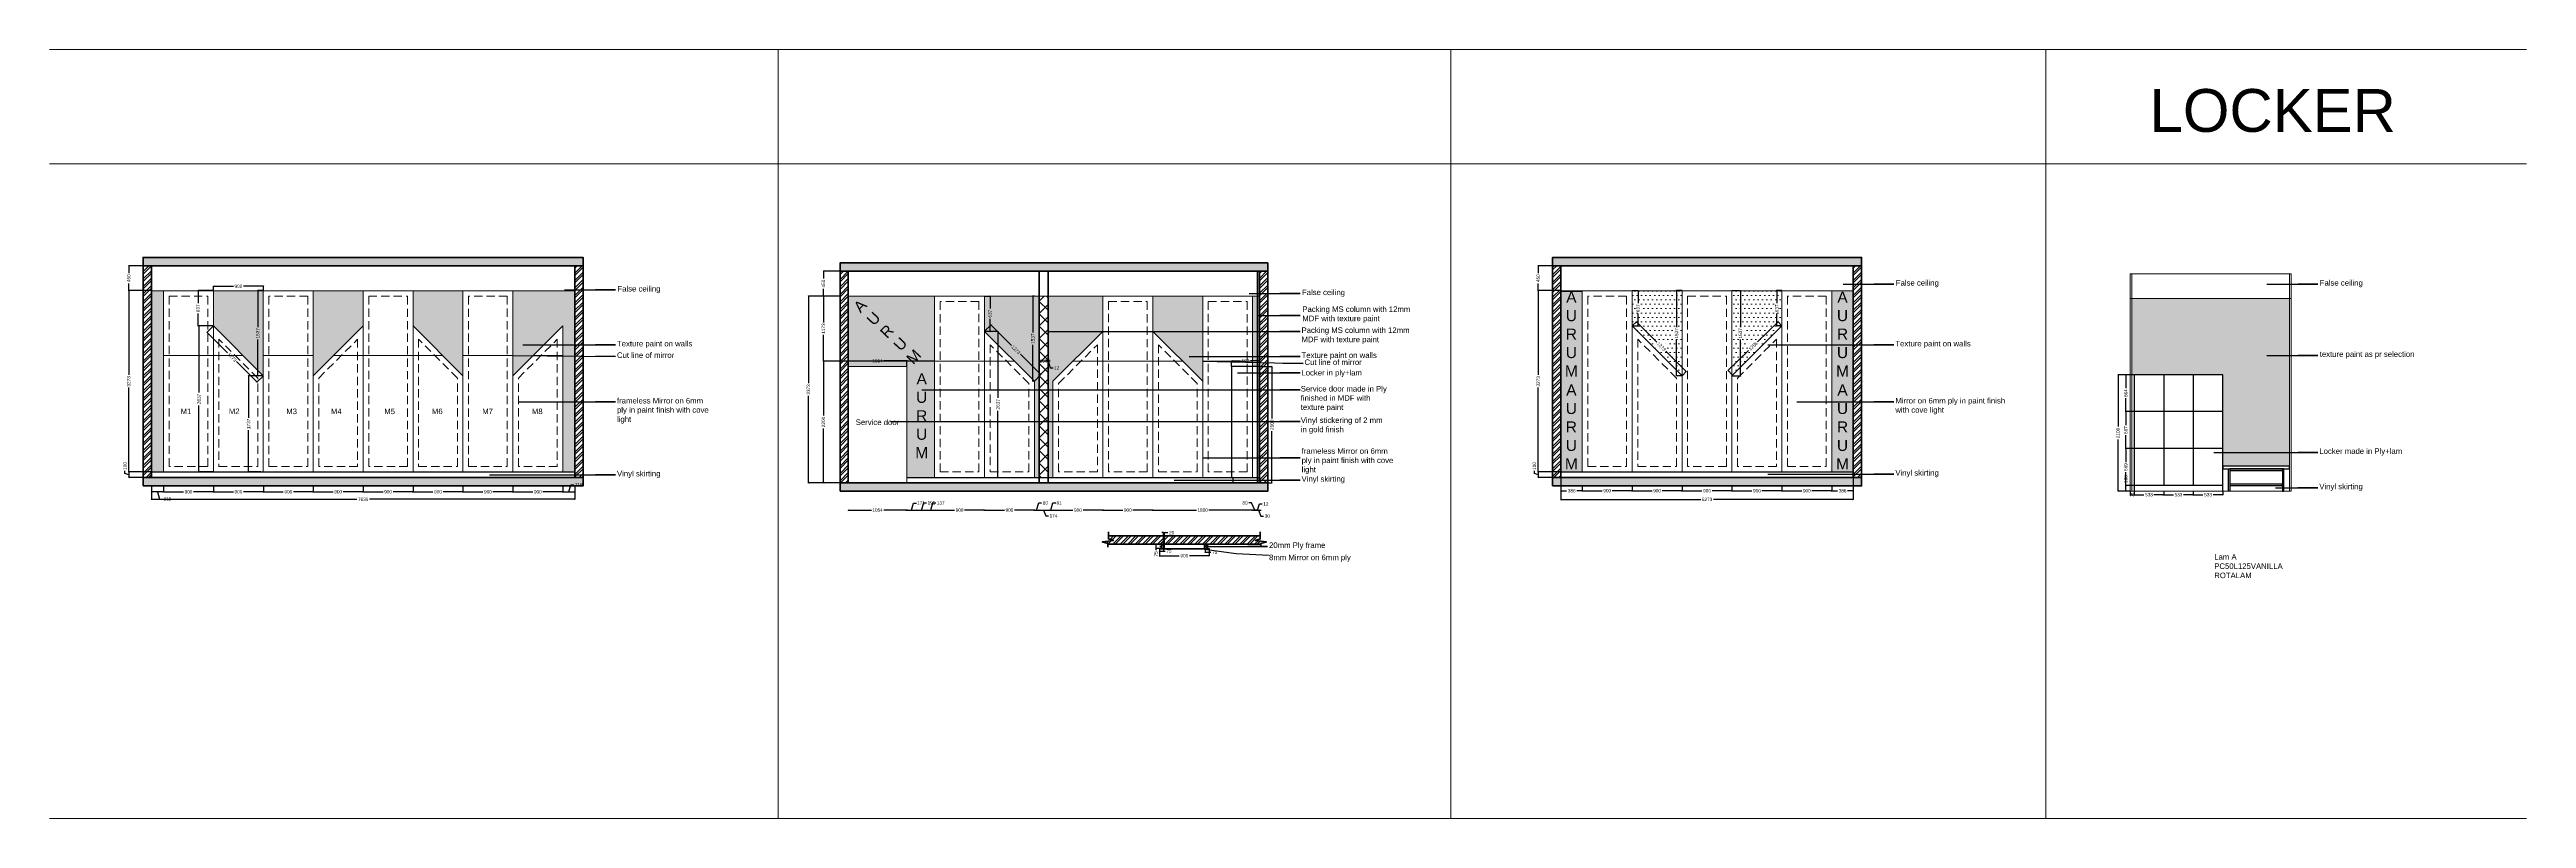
# Model space of a CAD drawing. Header units: millimetres. Extents: x 1464389 to 1998638, y -29162 to 256806.
# Drawn here: x 1875640 to 1920308, y 183861 to 197742 of the extents above; entities that cross this region are included whole.
import ezdxf

# ---------------------------------------------------------------- set-up
doc = ezdxf.new("R2010")
doc.units = ezdxf.units.MM
doc.header["$LTSCALE"] = 15
doc.header["$PDMODE"] = 35
doc.linetypes.add('DASHED', pattern=[0.75, 0.5, -0.25])
doc.layers.get('0').update_dxf_attribs({"lineweight": 5})
for name, color, linetype, lineweight in [('A-Hatch', 251, 'Continuous', 9), ('dimension', 1, 'Continuous', 25), ('DOOR', 124, 'Continuous', 9), ('false ceiling', 124, 'Continuous', 9), ('Hatch', 252, 'Continuous', 15), ('LS_DR_Wall', 5, 'Continuous', 35)]:
    doc.layers.add(name, color=color, linetype=linetype, lineweight=lineweight)
doc.layers.add('Furnitures', color=7, linetype='Continuous', lineweight=25, true_color=0x753b00)
doc.layers.add('Lighting', color=7, linetype='DASHED', lineweight=9, true_color=0xff870f)
doc.layers.add('LS_DR_Skirting', color=154, linetype='Continuous')
doc.layers.add('Text', color=250, linetype='Continuous')
doc.layers.add('TEXTS', color=7, linetype='Continuous', true_color=0x636466)
doc.styles.add('ARIAL', font='arial.ttf')
doc.dimstyles.new('SC-25', dxfattribs={"dimtxt": 60, "dimasz": 30, "dimexe": 0, "dimexo": 0, "dimgap": 25, "dimtad": 0, "dimdec": 0, "dimzin": 0, "dimdsep": 46, "dimtxsty": 'ARIAL', "dimblk": 'ARCHTICK', "dimcen": 0.09, "dimdle": 3, "dimclrd": 251, "dimclre": 251, "dimclrt": 1, "dimadec": 0, "dimazin": 0, "dimtfac": 1, "dimtdec": 0, "dimtofl": 0, "dimtmove": 0, "dimatfit": 2, "dimfxl": 100, "dimtolj": 1, "dimtzin": 0, "dimarcsym": 0})
pattern_1 = [(45, (622507.04, 311361.97), (-67.351921, 67.351921), []), (45, (622551.94, 311361.97), (-67.351921, 67.351921), [])]
pattern_2 = [(50, (622507.04, 311361.97), (182.184669, -15.939086), [19.05, -209.55]), (355, (622507.04, 311361.97), (-35.243421, 191.056845), [15.24, -167.640584]), (100.451445, (622522.23, 311360.65), (146.941247, 175.117752), [16.19001, -178.090245]), (46.1842, (622507.04, 311412.77), (271.07904, -42.042328), [28.575, -314.325]), (96.635558, (622529.63, 311409.27), (237.404134, 247.426125), [24.285023, -267.13561]), (351.18415, (622507.04, 311412.77), (237.404134, 247.426125), [22.85997, -251.45973]), (21, (622532.44, 311400.07), (151.614391, -102.265198), [19.05, -209.55]), (326, (622532.44, 311400.07), (61.802028, 184.187966), [15.24, -167.64]), (71.451445, (622545.08, 311391.55), (213.41642, 81.92277), [16.19001, -178.089938]), (37.5, (622507.043, 311361.973), (3.0886033, 84.555039), [0, -165.608, 0, -170.18, 0, -168.275]), (7.5, (622507.04, 311361.97), (66.8196625, 100.180575), [0, -97.028, 0, -161.798, 0, -64.135]), (327.5, (622450.4, 311361.97), (135.590595, -5.728744), [0, -63.5, 0, -198.12, 0, -262.89]), (317.5, (622425, 311361.97), (148.129181, 25.426491), [0, -82.55, 0, -131.572, 0, -186.69])]
pattern_3 = [(0, (620855.3, 312523.74), (39.6875, 79.375), [0, -79.375])]
pattern_4 = [(50, (609939.26, 311459.31), (182.184669, -15.939086), [19.05, -209.55]), (355, (609939.26, 311459.3), (-35.243421, 191.056845), [15.24, -167.640584]), (100.451445, (609954.45, 311457.98), (146.941247, 175.117752), [16.19001, -178.090245]), (46.1842, (609939.26, 311510.1), (271.07904, -42.042328), [28.575, -314.325]), (96.635558, (609961.85, 311506.6), (237.404134, 247.426125), [24.285023, -267.13561]), (351.18415, (609939.26, 311510.1), (237.404134, 247.426125), [22.85997, -251.45973]), (21, (609964.66, 311497.41), (151.614391, -102.265198), [19.05, -209.55]), (326, (609964.66, 311497.4), (61.802028, 184.187966), [15.24, -167.64]), (71.451445, (609977.3, 311488.89), (213.41642, 81.92277), [16.19001, -178.089938]), (37.5, (609939.264, 311459.31), (3.0886033, 84.555039), [0, -165.608, 0, -170.18, 0, -168.275]), (7.5, (609939.26, 311459.31), (66.8196625, 100.180575), [0, -97.028, 0, -161.798, 0, -64.135]), (327.5, (609882.62, 311459.31), (135.590595, -5.728744), [0, -63.5, 0, -198.12, 0, -262.89]), (317.5, (609857.22, 311459.31), (148.129181, 25.426491), [0, -82.55, 0, -131.572, 0, -186.69])]
pattern_5 = [(0, (620855.3, 312523.74), (15.875, 31.75), [0, -31.75])]
pattern_6 = [(50, (635356.18, 311459.31), (182.184669, -15.939086), [19.05, -209.55]), (355, (635356.18, 311459.3), (-35.243421, 191.056845), [15.24, -167.640584]), (100.451445, (635371.36, 311457.98), (146.941247, 175.117752), [16.19001, -178.090245]), (46.1842, (635356.18, 311510.1), (271.07904, -42.042328), [28.575, -314.325]), (96.635558, (635378.77, 311506.6), (237.404134, 247.426125), [24.285023, -267.13561]), (351.18415, (635356.18, 311510.1), (237.404134, 247.426125), [22.85997, -251.45973]), (21, (635381.58, 311497.41), (151.614391, -102.265198), [19.05, -209.55]), (326, (635381.58, 311497.4), (61.802028, 184.187966), [15.24, -167.64]), (71.451445, (635394.22, 311488.89), (213.41642, 81.92277), [16.19001, -178.089938]), (37.5, (635356.18, 311459.31), (3.0886033, 84.555039), [0, -165.608, 0, -170.18, 0, -168.275]), (7.5, (635356.18, 311459.31), (66.8196625, 100.180575), [0, -97.028, 0, -161.798, 0, -64.135]), (327.5, (635299.54, 311459.31), (135.590595, -5.728744), [0, -63.5, 0, -198.12, 0, -262.89]), (317.5, (635274.14, 311459.31), (148.129181, 25.426491), [0, -82.55, 0, -131.572, 0, -186.69])]

# ---------------------------------------------------------------- blocks, each defined once
blk = doc.blocks.new('_ArchTick')
at = {"color": 0, "linetype": 'ByBlock', "const_width": 0.15}
blk.add_lwpolyline([(-0.5, -0.5), (0.5, 0.5)], dxfattribs=at)
blk = doc.blocks.new('*D1441')
at = {"layer": 'Defpoints', "color": 0, "ltscale": 0.25, "transparency": 16777216}
for p in [(1891099, 192122), (1890045, 192018), (1891099, 192018)]:
    blk.add_point(p, dxfattribs=at)
at = {"layer": 'dimension', "color": 251, "lineweight": -2, "ltscale": 0.25, "transparency": 16777216}
for p, q in [((1890042, 192122), (1890461, 192122)), ((1890045, 192018), (1890045, 192122)), ((1891102, 192122), (1890684, 192122)), ((1891099, 192018), (1891099, 192122))]:
    blk.add_line(p, q, dxfattribs=at)
at = {"layer": 'dimension', "color": 251, "lineweight": -2, "ltscale": 0.25, "transparency": 16777216, "xscale": 30, "yscale": 30, "zscale": 30, "rotation": 180}
blk.add_blockref('_ArchTick', (1890045, 192122), dxfattribs=at)
at = {"layer": 'dimension', "color": 251, "lineweight": -2, "ltscale": 0.25, "transparency": 16777216, "xscale": 30, "yscale": 30, "zscale": 30}
blk.add_blockref('_ArchTick', (1891099, 192122), dxfattribs=at)
at = {"layer": 'dimension', "color": 1, "ltscale": 0.25, "transparency": 16777216, "insert": (1890572, 192122), "char_height": 60, "attachment_point": 5, "style": 'ARIAL'}
blk.add_mtext('\\A1;1054', dxfattribs=at)
blk = doc.blocks.new('*D1442')
at = {"layer": 'Defpoints', "color": 0, "ltscale": 0.25, "transparency": 16777216}
for p in [(1891601, 192118), (1889596, 189918), (1890045, 189918)]:
    blk.add_point(p, dxfattribs=at)
at = {"layer": 'dimension', "color": 251, "lineweight": -2, "ltscale": 0.25, "transparency": 16777216}
for p, q in [((1889596, 192121), (1889596, 191133)), ((1891601, 192118), (1889596, 192118)), ((1889596, 189915), (1889596, 190903)), ((1890045, 189918), (1889596, 189918))]:
    blk.add_line(p, q, dxfattribs=at)
at = {"layer": 'dimension', "color": 251, "lineweight": -2, "ltscale": 0.25, "transparency": 16777216, "xscale": 30, "yscale": 30, "zscale": 30}
for p, rotation in [((1889596, 192118), 90), ((1889596, 189918), 270)]:
    blk.add_blockref('_ArchTick', p, dxfattribs=dict(at, rotation=rotation))
at = {"layer": 'dimension', "color": 1, "ltscale": 0.25, "transparency": 16777216, "insert": (1889596, 191018), "char_height": 60, "attachment_point": 5, "rotation": 90, "style": 'ARIAL'}
blk.add_mtext('\\A1;2200', dxfattribs=at)
blk = doc.blocks.new('*D1443')
at = {"layer": 'Defpoints', "color": 0, "ltscale": 0.25, "transparency": 16777216}
for p in [(1893493, 192134), (1893643, 192152), (1893643, 192122)]:
    blk.add_point(p, dxfattribs=at)
at = {"layer": 'dimension', "color": 251, "lineweight": -2, "ltscale": 0.25, "transparency": 16777216}
for p, q in [((1893490, 192122), (1893646, 192122)), ((1893493, 192134), (1893493, 192122)), ((1893643, 192152), (1893643, 192122))]:
    blk.add_line(p, q, dxfattribs=at)
at = {"layer": 'dimension', "color": 251, "lineweight": -2, "ltscale": 0.25, "transparency": 16777216, "xscale": 30, "yscale": 30, "zscale": 30, "rotation": 180}
blk.add_blockref('_ArchTick', (1893493, 192122), dxfattribs=at)
at = {"layer": 'dimension', "color": 251, "lineweight": -2, "ltscale": 0.25, "transparency": 16777216, "xscale": 30, "yscale": 30, "zscale": 30}
blk.add_blockref('_ArchTick', (1893643, 192122), dxfattribs=at)
at = {"layer": 'dimension', "color": 1, "ltscale": 0.25, "transparency": 16777216, "insert": (1893568, 192122), "char_height": 60, "attachment_point": 5, "style": 'ARIAL'}
blk.add_mtext('\\A1;150', dxfattribs=at)
blk = doc.blocks.new('*D1444')
at = {"layer": 'Defpoints', "color": 0, "ltscale": 0.25, "transparency": 16777216}
for p in [(1893643, 192152), (1893655, 192152), (1893655, 192122)]:
    blk.add_point(p, dxfattribs=at)
at = {"layer": 'dimension', "color": 251, "lineweight": -2, "ltscale": 0.25, "transparency": 16777216}
for p, q in [((1893643, 192122), (1893613, 192122)), ((1893643, 192152), (1893643, 192122)), ((1893643, 192122), (1893655, 192122)), ((1893649, 192122), (1893688, 191994)), ((1893655, 192152), (1893655, 192122)), ((1893655, 192122), (1893685, 192122)), ((1893688, 191994), (1893738, 191994))]:
    blk.add_line(p, q, dxfattribs=at)
at = {"layer": 'dimension', "color": 251, "lineweight": -2, "ltscale": 0.25, "transparency": 16777216, "xscale": 30, "yscale": 30, "zscale": 30}
blk.add_blockref('_ArchTick', (1893643, 192122), dxfattribs=at)
at = {"layer": 'dimension', "color": 251, "lineweight": -2, "ltscale": 0.25, "transparency": 16777216, "xscale": 30, "yscale": 30, "zscale": 30, "rotation": 180}
blk.add_blockref('_ArchTick', (1893655, 192122), dxfattribs=at)
at = {"layer": 'dimension', "color": 1, "ltscale": 0.25, "transparency": 16777216, "insert": (1893803, 191994), "char_height": 60, "attachment_point": 5, "style": 'ARIAL'}
blk.add_mtext('\\A1;12', dxfattribs=at)
blk = doc.blocks.new('*D1445')
at = {"layer": 'Defpoints', "color": 0, "ltscale": 0.25, "transparency": 16777216}
for p in [(1896480, 188736), (1896555, 188736), (1896555, 188667)]:
    blk.add_point(p, dxfattribs=at)
at = {"layer": 'dimension', "color": 251, "lineweight": -2, "ltscale": 0.25, "transparency": 16777216}
for p, q in [((1896477, 188667), (1896555, 188667)), ((1896480, 188736), (1896480, 188667)), ((1896555, 188736), (1896555, 188667)), ((1896555, 188667), (1896585, 188667))]:
    blk.add_line(p, q, dxfattribs=at)
at = {"layer": 'dimension', "color": 251, "lineweight": -2, "ltscale": 0.25, "transparency": 16777216, "xscale": 30, "yscale": 30, "zscale": 30, "rotation": 180}
blk.add_blockref('_ArchTick', (1896480, 188667), dxfattribs=at)
at = {"layer": 'dimension', "color": 251, "lineweight": -2, "ltscale": 0.25, "transparency": 16777216, "xscale": 30, "yscale": 30, "zscale": 30}
blk.add_blockref('_ArchTick', (1896555, 188667), dxfattribs=at)
at = {"layer": 'dimension', "color": 1, "ltscale": 0.25, "transparency": 16777216, "insert": (1896653, 188667), "char_height": 60, "attachment_point": 5, "style": 'ARIAL'}
blk.add_mtext('\\A1;75', dxfattribs=at)
blk = doc.blocks.new('*D1446')
at = {"layer": 'Defpoints', "color": 0, "ltscale": 0.25, "transparency": 16777216}
for p in [(1895655, 188722), (1896555, 188722), (1896555, 188603)]:
    blk.add_point(p, dxfattribs=at)
at = {"layer": 'dimension', "color": 251, "lineweight": -2, "ltscale": 0.25, "transparency": 16777216}
for p, q in [((1895652, 188603), (1896013, 188603)), ((1895655, 188722), (1895655, 188603)), ((1896558, 188603), (1896196, 188603)), ((1896555, 188722), (1896555, 188603))]:
    blk.add_line(p, q, dxfattribs=at)
at = {"layer": 'dimension', "color": 251, "lineweight": -2, "ltscale": 0.25, "transparency": 16777216, "xscale": 30, "yscale": 30, "zscale": 30, "rotation": 180}
blk.add_blockref('_ArchTick', (1895655, 188603), dxfattribs=at)
at = {"layer": 'dimension', "color": 251, "lineweight": -2, "ltscale": 0.25, "transparency": 16777216, "xscale": 30, "yscale": 30, "zscale": 30}
blk.add_blockref('_ArchTick', (1896555, 188603), dxfattribs=at)
at = {"layer": 'dimension', "color": 1, "ltscale": 0.25, "transparency": 16777216, "insert": (1896105, 188603), "char_height": 60, "attachment_point": 5, "style": 'ARIAL'}
blk.add_mtext('\\A1;900', dxfattribs=at)
blk = doc.blocks.new('*D1362')
at = {"layer": 'Defpoints', "color": 0, "ltscale": 0.25, "transparency": 16777216}
for p in [(1895655, 188726), (1895730, 188726), (1895730, 188685)]:
    blk.add_point(p, dxfattribs=at)
at = {"layer": 'dimension', "color": 251, "lineweight": -2, "ltscale": 0.25, "transparency": 16777216}
for p, q in [((1895652, 188685), (1895730, 188685)), ((1895655, 188726), (1895655, 188685)), ((1895730, 188726), (1895730, 188685)), ((1895730, 188685), (1895760, 188685))]:
    blk.add_line(p, q, dxfattribs=at)
at = {"layer": 'dimension', "color": 251, "lineweight": -2, "ltscale": 0.25, "transparency": 16777216, "xscale": 30, "yscale": 30, "zscale": 30, "rotation": 180}
blk.add_blockref('_ArchTick', (1895655, 188685), dxfattribs=at)
at = {"layer": 'dimension', "color": 251, "lineweight": -2, "ltscale": 0.25, "transparency": 16777216, "xscale": 30, "yscale": 30, "zscale": 30}
blk.add_blockref('_ArchTick', (1895730, 188685), dxfattribs=at)
at = {"layer": 'dimension', "color": 1, "ltscale": 0.25, "transparency": 16777216, "insert": (1895828, 188685), "char_height": 60, "attachment_point": 5, "style": 'ARIAL'}
blk.add_mtext('\\A1;75', dxfattribs=at)
blk = doc.blocks.new('*D1363')
at = {"layer": 'Defpoints', "color": 0, "ltscale": 0.25, "transparency": 16777216}
for p in [(1895750, 189021), (1895730, 188811), (1895750, 188811)]:
    blk.add_point(p, dxfattribs=at)
at = {"layer": 'dimension', "color": 251, "lineweight": -2, "ltscale": 0.25, "transparency": 16777216}
for p, q in [((1895730, 189021), (1895700, 189021)), ((1895730, 188811), (1895730, 189021)), ((1895750, 188811), (1895750, 189021)), ((1895750, 189021), (1895810, 189021))]:
    blk.add_line(p, q, dxfattribs=at)
at = {"layer": 'dimension', "color": 251, "lineweight": -2, "ltscale": 0.25, "transparency": 16777216, "xscale": 30, "yscale": 30, "zscale": 30}
blk.add_blockref('_ArchTick', (1895730, 189021), dxfattribs=at)
at = {"layer": 'dimension', "color": 251, "lineweight": -2, "ltscale": 0.25, "transparency": 16777216, "xscale": 30, "yscale": 30, "zscale": 30, "rotation": 180}
blk.add_blockref('_ArchTick', (1895750, 189021), dxfattribs=at)
at = {"layer": 'dimension', "color": 1, "ltscale": 0.25, "transparency": 16777216, "insert": (1895878, 189021), "char_height": 60, "attachment_point": 5, "style": 'ARIAL'}
blk.add_mtext('\\A1;20', dxfattribs=at)
blk = doc.blocks.new('*D1447')
at = {"layer": 'Defpoints', "color": 0, "ltscale": 0.25, "transparency": 16777216}
for p in [(1895593, 188811), (1895655, 188811), (1895655, 188736)]:
    blk.add_point(p, dxfattribs=at)
at = {"layer": 'dimension', "color": 251, "lineweight": -2, "ltscale": 0.25, "transparency": 16777216}
for p, q in [((1895655, 188811), (1895593, 188811)), ((1895593, 188811), (1895593, 188733)), ((1895655, 188736), (1895593, 188736)), ((1895593, 188736), (1895593, 188706))]:
    blk.add_line(p, q, dxfattribs=at)
at = {"layer": 'dimension', "color": 251, "lineweight": -2, "ltscale": 0.25, "transparency": 16777216, "xscale": 30, "yscale": 30, "zscale": 30}
for p, rotation in [((1895593, 188811), 90), ((1895593, 188736), 270)]:
    blk.add_blockref('_ArchTick', p, dxfattribs=dict(at, rotation=rotation))
at = {"layer": 'dimension', "color": 1, "ltscale": 0.25, "transparency": 16777216, "insert": (1895593, 188638), "char_height": 60, "attachment_point": 5, "rotation": 90, "style": 'ARIAL'}
blk.add_mtext('\\A1;75', dxfattribs=at)
blk = doc.blocks.new('*D1364')
at = {"layer": 'Defpoints', "color": 0, "ltscale": 0.25, "transparency": 16777216}
for p in [(1889596, 193291), (1889896, 193291), (1889896, 192118)]:
    blk.add_point(p, dxfattribs=at)
at = {"layer": 'dimension', "color": 251, "lineweight": -2, "ltscale": 0.25, "transparency": 16777216}
for p, q in [((1889596, 193294), (1889596, 192817)), ((1889896, 193291), (1889596, 193291)), ((1889596, 192115), (1889596, 192593)), ((1889896, 192118), (1889596, 192118))]:
    blk.add_line(p, q, dxfattribs=at)
at = {"layer": 'dimension', "color": 251, "lineweight": -2, "ltscale": 0.25, "transparency": 16777216, "xscale": 30, "yscale": 30, "zscale": 30}
for p, rotation in [((1889596, 193291), 90), ((1889596, 192118), 270)]:
    blk.add_blockref('_ArchTick', p, dxfattribs=dict(at, rotation=rotation))
at = {"layer": 'dimension', "color": 1, "ltscale": 0.25, "transparency": 16777216, "insert": (1889596, 192705), "char_height": 60, "attachment_point": 5, "rotation": 90, "style": 'ARIAL'}
blk.add_mtext('\\A1;1173', dxfattribs=at)
blk = doc.blocks.new('*D1448')
at = {"layer": 'Defpoints', "color": 0, "ltscale": 0.25, "transparency": 16777216}
for p in [(1889596, 193741), (1890045, 193741), (1889896, 193291)]:
    blk.add_point(p, dxfattribs=at)
at = {"layer": 'dimension', "color": 251, "lineweight": -2, "ltscale": 0.25, "transparency": 16777216}
for p, q in [((1889596, 193744), (1889596, 193609)), ((1890045, 193741), (1889596, 193741)), ((1889596, 193288), (1889596, 193424)), ((1889896, 193291), (1889596, 193291))]:
    blk.add_line(p, q, dxfattribs=at)
at = {"layer": 'dimension', "color": 251, "lineweight": -2, "ltscale": 0.25, "transparency": 16777216, "xscale": 30, "yscale": 30, "zscale": 30}
for p, rotation in [((1889596, 193741), 90), ((1889596, 193291), 270)]:
    blk.add_blockref('_ArchTick', p, dxfattribs=dict(at, rotation=rotation))
at = {"layer": 'dimension', "color": 1, "ltscale": 0.25, "transparency": 16777216, "insert": (1889596, 193516), "char_height": 60, "attachment_point": 5, "rotation": 90, "style": 'ARIAL'}
blk.add_mtext('\\A1;450', dxfattribs=at)
blk = doc.blocks.new('*D1365')
at = {"layer": 'Defpoints', "color": 0, "ltscale": 0.25, "transparency": 16777216}
for p in [(1902895, 189866), (1903281, 189866), (1903281, 189777)]:
    blk.add_point(p, dxfattribs=at)
at = {"layer": 'dimension', "color": 251, "lineweight": -2, "ltscale": 0.25, "transparency": 16777216}
for p, q in [((1902895, 189866), (1902895, 189777)), ((1903281, 189866), (1903281, 189777)), ((1902892, 189777), (1902999, 189777)), ((1903284, 189777), (1903182, 189777))]:
    blk.add_line(p, q, dxfattribs=at)
at = {"layer": 'dimension', "color": 251, "lineweight": -2, "ltscale": 0.25, "transparency": 16777216, "xscale": 30, "yscale": 30, "zscale": 30, "rotation": 180}
blk.add_blockref('_ArchTick', (1902895, 189777), dxfattribs=at)
at = {"layer": 'dimension', "color": 251, "lineweight": -2, "ltscale": 0.25, "transparency": 16777216, "xscale": 30, "yscale": 30, "zscale": 30}
blk.add_blockref('_ArchTick', (1903281, 189777), dxfattribs=at)
at = {"layer": 'dimension', "color": 1, "ltscale": 0.25, "transparency": 16777216, "insert": (1903091, 189777), "char_height": 60, "attachment_point": 5, "style": 'ARIAL'}
blk.add_mtext('\\A1;386', dxfattribs=at)
blk = doc.blocks.new('*D1366')
at = {"layer": 'Defpoints', "color": 0, "ltscale": 0.25, "transparency": 16777216}
for p in [(1907781, 189866), (1908167, 189777), (1908167, 189777)]:
    blk.add_point(p, dxfattribs=at)
at = {"layer": 'dimension', "color": 251, "lineweight": -2, "ltscale": 0.25, "transparency": 16777216}
for p, q in [((1907781, 189866), (1907781, 189777)), ((1907778, 189777), (1907884, 189777)), ((1908170, 189777), (1908066, 189777))]:
    blk.add_line(p, q, dxfattribs=at)
at = {"layer": 'dimension', "color": 251, "lineweight": -2, "ltscale": 0.25, "transparency": 16777216, "xscale": 30, "yscale": 30, "zscale": 30, "rotation": 180}
blk.add_blockref('_ArchTick', (1907781, 189777), dxfattribs=at)
at = {"layer": 'dimension', "color": 251, "lineweight": -2, "ltscale": 0.25, "transparency": 16777216, "xscale": 30, "yscale": 30, "zscale": 30}
blk.add_blockref('_ArchTick', (1908167, 189777), dxfattribs=at)
at = {"layer": 'dimension', "color": 1, "ltscale": 0.25, "transparency": 16777216, "insert": (1907975, 189777), "char_height": 60, "attachment_point": 5, "style": 'ARIAL'}
blk.add_mtext('\\A1;386', dxfattribs=at)
blk = doc.blocks.new('*D1367')
at = {"layer": 'Defpoints', "color": 0, "ltscale": 0.25, "transparency": 16777216}
for p in [(1884896, 189866), (1885114, 189758), (1885114, 189758)]:
    blk.add_point(p, dxfattribs=at)
at = {"layer": 'dimension', "color": 251, "lineweight": -2, "ltscale": 0.25, "transparency": 16777216}
for p, q in [((1884896, 189866), (1884896, 189758)), ((1885005, 189758), (1885044, 189887)), ((1885044, 189887), (1885094, 189887)), ((1884893, 189758), (1885117, 189758))]:
    blk.add_line(p, q, dxfattribs=at)
at = {"layer": 'dimension', "color": 251, "lineweight": -2, "ltscale": 0.25, "transparency": 16777216, "xscale": 30, "yscale": 30, "zscale": 30, "rotation": 180}
blk.add_blockref('_ArchTick', (1884896, 189758), dxfattribs=at)
at = {"layer": 'dimension', "color": 251, "lineweight": -2, "ltscale": 0.25, "transparency": 16777216, "xscale": 30, "yscale": 30, "zscale": 30}
blk.add_blockref('_ArchTick', (1885114, 189758), dxfattribs=at)
at = {"layer": 'dimension', "color": 1, "ltscale": 0.25, "transparency": 16777216, "insert": (1885185, 189887), "char_height": 60, "attachment_point": 5, "style": 'ARIAL'}
blk.add_mtext('\\A1;218', dxfattribs=at)
blk = doc.blocks.new('*D1368')
at = {"layer": 'Defpoints', "color": 0, "ltscale": 0.25, "transparency": 16777216}
for p in [(1877696, 189866), (1878596, 189866), (1877696, 189758)]:
    blk.add_point(p, dxfattribs=at)
at = {"layer": 'dimension', "color": 251, "lineweight": -2, "ltscale": 0.25, "transparency": 16777216}
for p, q in [((1877696, 189866), (1877696, 189758)), ((1878596, 189866), (1878596, 189758)), ((1877693, 189758), (1878055, 189758)), ((1878599, 189758), (1878237, 189758))]:
    blk.add_line(p, q, dxfattribs=at)
at = {"layer": 'dimension', "color": 251, "lineweight": -2, "ltscale": 0.25, "transparency": 16777216, "xscale": 30, "yscale": 30, "zscale": 30, "rotation": 180}
blk.add_blockref('_ArchTick', (1877696, 189758), dxfattribs=at)
at = {"layer": 'dimension', "color": 251, "lineweight": -2, "ltscale": 0.25, "transparency": 16777216, "xscale": 30, "yscale": 30, "zscale": 30}
blk.add_blockref('_ArchTick', (1878596, 189758), dxfattribs=at)
at = {"layer": 'dimension', "color": 1, "ltscale": 0.25, "transparency": 16777216, "insert": (1878146, 189758), "char_height": 60, "attachment_point": 5, "style": 'ARIAL'}
blk.add_mtext('\\A1;900', dxfattribs=at)
blk = doc.blocks.new('*D1369')
at = {"layer": 'Defpoints', "color": 0, "ltscale": 0.25, "transparency": 16777216}
for p in [(1877696, 189866), (1877478, 189812), (1877478, 189758)]:
    blk.add_point(p, dxfattribs=at)
at = {"layer": 'dimension', "color": 251, "lineweight": -2, "ltscale": 0.25, "transparency": 16777216}
for p, q in [((1877696, 189866), (1877696, 189758)), ((1877699, 189758), (1877475, 189758)), ((1877478, 189812), (1877478, 189758)), ((1877587, 189758), (1877626, 189628)), ((1877626, 189628), (1877676, 189628))]:
    blk.add_line(p, q, dxfattribs=at)
at = {"layer": 'dimension', "color": 251, "lineweight": -2, "ltscale": 0.25, "transparency": 16777216, "xscale": 30, "yscale": 30, "zscale": 30, "rotation": 180}
blk.add_blockref('_ArchTick', (1877478, 189758), dxfattribs=at)
at = {"layer": 'dimension', "color": 251, "lineweight": -2, "ltscale": 0.25, "transparency": 16777216, "xscale": 30, "yscale": 30, "zscale": 30}
blk.add_blockref('_ArchTick', (1877696, 189758), dxfattribs=at)
at = {"layer": 'dimension', "color": 1, "ltscale": 0.25, "transparency": 16777216, "insert": (1877767, 189628), "char_height": 60, "attachment_point": 5, "style": 'ARIAL'}
blk.add_mtext('\\A1;218', dxfattribs=at)
blk = doc.blocks.new('*D1370')
at = {"layer": 'Defpoints', "color": 0, "ltscale": 0.25, "transparency": 16777216}
for p in [(1877478, 189866), (1885114, 189866), (1885114, 189623)]:
    blk.add_point(p, dxfattribs=at)
at = {"layer": 'dimension', "color": 251, "lineweight": -2, "ltscale": 0.25, "transparency": 16777216}
for p, q in [((1877478, 189866), (1877478, 189623)), ((1885114, 189866), (1885114, 189623)), ((1877475, 189623), (1881181, 189623)), ((1885117, 189623), (1881410, 189623))]:
    blk.add_line(p, q, dxfattribs=at)
at = {"layer": 'dimension', "color": 251, "lineweight": -2, "ltscale": 0.25, "transparency": 16777216, "xscale": 30, "yscale": 30, "zscale": 30, "rotation": 180}
blk.add_blockref('_ArchTick', (1877478, 189623), dxfattribs=at)
at = {"layer": 'dimension', "color": 251, "lineweight": -2, "ltscale": 0.25, "transparency": 16777216, "xscale": 30, "yscale": 30, "zscale": 30}
blk.add_blockref('_ArchTick', (1885114, 189623), dxfattribs=at)
at = {"layer": 'dimension', "color": 1, "ltscale": 0.25, "transparency": 16777216, "insert": (1881296, 189623), "char_height": 60, "attachment_point": 5, "style": 'ARIAL'}
blk.add_mtext('\\A1;7636', dxfattribs=at)
blk = doc.blocks.new('*D1449')
at = {"layer": 'Defpoints', "color": 0, "ltscale": 0.25, "transparency": 16777216}
for p in [(1902895, 190016), (1908168, 190016), (1908168, 189620)]:
    blk.add_point(p, dxfattribs=at)
at = {"layer": 'dimension', "color": 251, "lineweight": -2, "ltscale": 0.25, "transparency": 16777216}
for p, q in [((1902895, 190016), (1902895, 189620)), ((1908168, 190016), (1908168, 189620)), ((1902892, 189620), (1905417, 189620)), ((1908171, 189620), (1905646, 189620))]:
    blk.add_line(p, q, dxfattribs=at)
at = {"layer": 'dimension', "color": 251, "lineweight": -2, "ltscale": 0.25, "transparency": 16777216, "xscale": 30, "yscale": 30, "zscale": 30, "rotation": 180}
blk.add_blockref('_ArchTick', (1902895, 189620), dxfattribs=at)
at = {"layer": 'dimension', "color": 251, "lineweight": -2, "ltscale": 0.25, "transparency": 16777216, "xscale": 30, "yscale": 30, "zscale": 30}
blk.add_blockref('_ArchTick', (1908168, 189620), dxfattribs=at)
at = {"layer": 'dimension', "color": 1, "ltscale": 0.25, "transparency": 16777216, "insert": (1905531, 189620), "char_height": 60, "attachment_point": 5, "style": 'ARIAL'}
blk.add_mtext('\\A1;5273', dxfattribs=at)
blk = doc.blocks.new('*D1450')
at = {"layer": 'Defpoints', "color": 0, "ltscale": 0.25, "transparency": 16777216}
for p in [(1877478, 193839), (1877068, 193389), (1877478, 193389)]:
    blk.add_point(p, dxfattribs=at)
at = {"layer": 'dimension', "color": 251, "lineweight": -2, "ltscale": 0.25, "transparency": 16777216}
for p, q in [((1877068, 193842), (1877068, 193706)), ((1877478, 193839), (1877068, 193839)), ((1877068, 193386), (1877068, 193521)), ((1877478, 193389), (1877068, 193389))]:
    blk.add_line(p, q, dxfattribs=at)
at = {"layer": 'dimension', "color": 251, "lineweight": -2, "ltscale": 0.25, "transparency": 16777216, "xscale": 30, "yscale": 30, "zscale": 30}
for p, rotation in [((1877068, 193839), 90), ((1877068, 193389), 270)]:
    blk.add_blockref('_ArchTick', p, dxfattribs=dict(at, rotation=rotation))
at = {"layer": 'dimension', "color": 1, "ltscale": 0.25, "transparency": 16777216, "insert": (1877068, 193614), "char_height": 60, "attachment_point": 5, "rotation": 90, "style": 'ARIAL'}
blk.add_mtext('\\A1;450', dxfattribs=at)
blk = doc.blocks.new('*D1451')
at = {"layer": 'Defpoints', "color": 0, "ltscale": 0.25, "transparency": 16777216}
for p in [(1877478, 193389), (1877068, 190116), (1877478, 190116)]:
    blk.add_point(p, dxfattribs=at)
at = {"layer": 'dimension', "color": 251, "lineweight": -2, "ltscale": 0.25, "transparency": 16777216}
for p, q in [((1877068, 193392), (1877068, 191867)), ((1877478, 193389), (1877068, 193389)), ((1877068, 190113), (1877068, 191638)), ((1877478, 190116), (1877068, 190116))]:
    blk.add_line(p, q, dxfattribs=at)
at = {"layer": 'dimension', "color": 251, "lineweight": -2, "ltscale": 0.25, "transparency": 16777216, "xscale": 30, "yscale": 30, "zscale": 30}
for p, rotation in [((1877068, 193389), 90), ((1877068, 190116), 270)]:
    blk.add_blockref('_ArchTick', p, dxfattribs=dict(at, rotation=rotation))
at = {"layer": 'dimension', "color": 1, "ltscale": 0.25, "transparency": 16777216, "insert": (1877068, 191752), "char_height": 60, "attachment_point": 5, "rotation": 90, "style": 'ARIAL'}
blk.add_mtext('\\A1;3273', dxfattribs=at)
blk = doc.blocks.new('*D1452')
at = {"layer": 'Defpoints', "color": 0, "ltscale": 0.25, "transparency": 16777216}
for p in [(1877068, 190016), (1877478, 190116), (1877478, 190016)]:
    blk.add_point(p, dxfattribs=at)
at = {"layer": 'dimension', "color": 251, "lineweight": -2, "ltscale": 0.25, "transparency": 16777216}
for p, q in [((1877000, 190086), (1877000, 190136)), ((1877068, 190066), (1877000, 190086)), ((1877068, 190119), (1877068, 190013)), ((1877478, 190116), (1877068, 190116)), ((1877478, 190016), (1877068, 190016))]:
    blk.add_line(p, q, dxfattribs=at)
at = {"layer": 'dimension', "color": 251, "lineweight": -2, "ltscale": 0.25, "transparency": 16777216, "xscale": 30, "yscale": 30, "zscale": 30}
for p, rotation in [((1877068, 190116), 90), ((1877068, 190016), 270)]:
    blk.add_blockref('_ArchTick', p, dxfattribs=dict(at, rotation=rotation))
at = {"layer": 'dimension', "color": 1, "ltscale": 0.25, "transparency": 16777216, "insert": (1877000, 190224), "char_height": 60, "attachment_point": 5, "rotation": 90, "style": 'ARIAL'}
blk.add_mtext('\\A1;100', dxfattribs=at)
blk = doc.blocks.new('*D1371')
at = {"layer": 'Defpoints', "color": 0, "ltscale": 0.25, "transparency": 16777216}
for p in [(1902895, 193839), (1902485, 193389), (1902895, 193389)]:
    blk.add_point(p, dxfattribs=at)
at = {"layer": 'dimension', "color": 251, "lineweight": -2, "ltscale": 0.25, "transparency": 16777216}
for p, q in [((1902485, 193842), (1902485, 193706)), ((1902895, 193839), (1902485, 193839)), ((1902485, 193386), (1902485, 193521)), ((1902895, 193389), (1902485, 193389))]:
    blk.add_line(p, q, dxfattribs=at)
at = {"layer": 'dimension', "color": 251, "lineweight": -2, "ltscale": 0.25, "transparency": 16777216, "xscale": 30, "yscale": 30, "zscale": 30}
for p, rotation in [((1902485, 193839), 90), ((1902485, 193389), 270)]:
    blk.add_blockref('_ArchTick', p, dxfattribs=dict(at, rotation=rotation))
at = {"layer": 'dimension', "color": 1, "ltscale": 0.25, "transparency": 16777216, "insert": (1902485, 193614), "char_height": 60, "attachment_point": 5, "rotation": 90, "style": 'ARIAL'}
blk.add_mtext('\\A1;450', dxfattribs=at)
blk = doc.blocks.new('*D1372')
at = {"layer": 'Defpoints', "color": 0, "ltscale": 0.25, "transparency": 16777216}
for p in [(1902895, 193389), (1902485, 190116), (1902895, 190116)]:
    blk.add_point(p, dxfattribs=at)
at = {"layer": 'dimension', "color": 251, "lineweight": -2, "ltscale": 0.25, "transparency": 16777216}
for p, q in [((1902485, 193392), (1902485, 191867)), ((1902895, 193389), (1902485, 193389)), ((1902485, 190113), (1902485, 191638)), ((1902895, 190116), (1902485, 190116))]:
    blk.add_line(p, q, dxfattribs=at)
at = {"layer": 'dimension', "color": 251, "lineweight": -2, "ltscale": 0.25, "transparency": 16777216, "xscale": 30, "yscale": 30, "zscale": 30}
for p, rotation in [((1902485, 193389), 90), ((1902485, 190116), 270)]:
    blk.add_blockref('_ArchTick', p, dxfattribs=dict(at, rotation=rotation))
at = {"layer": 'dimension', "color": 1, "ltscale": 0.25, "transparency": 16777216, "insert": (1902485, 191752), "char_height": 60, "attachment_point": 5, "rotation": 90, "style": 'ARIAL'}
blk.add_mtext('\\A1;3273', dxfattribs=at)
blk = doc.blocks.new('*D1373')
at = {"layer": 'Defpoints', "color": 0, "ltscale": 0.25, "transparency": 16777216}
for p in [(1902485, 190016), (1902895, 190116), (1902895, 190016)]:
    blk.add_point(p, dxfattribs=at)
at = {"layer": 'dimension', "color": 251, "lineweight": -2, "ltscale": 0.25, "transparency": 16777216}
for p, q in [((1902417, 190086), (1902417, 190136)), ((1902485, 190066), (1902417, 190086)), ((1902485, 190119), (1902485, 190013)), ((1902895, 190116), (1902485, 190116)), ((1902895, 190016), (1902485, 190016))]:
    blk.add_line(p, q, dxfattribs=at)
at = {"layer": 'dimension', "color": 251, "lineweight": -2, "ltscale": 0.25, "transparency": 16777216, "xscale": 30, "yscale": 30, "zscale": 30}
for p, rotation in [((1902485, 190116), 90), ((1902485, 190016), 270)]:
    blk.add_blockref('_ArchTick', p, dxfattribs=dict(at, rotation=rotation))
at = {"layer": 'dimension', "color": 1, "ltscale": 0.25, "transparency": 16777216, "insert": (1902417, 190224), "char_height": 60, "attachment_point": 5, "rotation": 90, "style": 'ARIAL'}
blk.add_mtext('\\A1;100', dxfattribs=at)
blk = doc.blocks.new('*D1374')
at = {"layer": 'Defpoints', "color": 0, "ltscale": 0.25, "transparency": 16777216}
for p in [(1897458, 192122), (1896958, 192018), (1897458, 192018)]:
    blk.add_point(p, dxfattribs=at)
at = {"layer": 'dimension', "color": 251, "lineweight": -2, "ltscale": 0.25, "transparency": 16777216}
for p, q in [((1896955, 192122), (1897117, 192122)), ((1896958, 192018), (1896958, 192122)), ((1897461, 192122), (1897300, 192122)), ((1897458, 192018), (1897458, 192122))]:
    blk.add_line(p, q, dxfattribs=at)
at = {"layer": 'dimension', "color": 251, "lineweight": -2, "ltscale": 0.25, "transparency": 16777216, "xscale": 30, "yscale": 30, "zscale": 30, "rotation": 180}
blk.add_blockref('_ArchTick', (1896958, 192122), dxfattribs=at)
at = {"layer": 'dimension', "color": 251, "lineweight": -2, "ltscale": 0.25, "transparency": 16777216, "xscale": 30, "yscale": 30, "zscale": 30}
blk.add_blockref('_ArchTick', (1897458, 192122), dxfattribs=at)
at = {"layer": 'dimension', "color": 1, "ltscale": 0.25, "transparency": 16777216, "insert": (1897208, 192122), "char_height": 60, "attachment_point": 5, "style": 'ARIAL'}
blk.add_mtext('\\A1;500', dxfattribs=at)
blk = doc.blocks.new('*D1453')
at = {"layer": 'Defpoints', "color": 0, "ltscale": 0.25, "transparency": 16777216}
for p in [(1897458, 192018), (1897458, 189918), (1897684, 189918)]:
    blk.add_point(p, dxfattribs=at)
at = {"layer": 'dimension', "color": 251, "lineweight": -2, "ltscale": 0.25, "transparency": 16777216}
for p, q in [((1897458, 192018), (1897684, 192018)), ((1897684, 192021), (1897684, 191083)), ((1897684, 189915), (1897684, 190853)), ((1897458, 189918), (1897684, 189918))]:
    blk.add_line(p, q, dxfattribs=at)
at = {"layer": 'dimension', "color": 251, "lineweight": -2, "ltscale": 0.25, "transparency": 16777216, "xscale": 30, "yscale": 30, "zscale": 30}
for p, rotation in [((1897684, 192018), 90), ((1897684, 189918), 270)]:
    blk.add_blockref('_ArchTick', p, dxfattribs=dict(at, rotation=rotation))
at = {"layer": 'dimension', "color": 1, "ltscale": 0.25, "transparency": 16777216, "insert": (1897684, 190968), "char_height": 60, "attachment_point": 5, "rotation": 90, "style": 'ARIAL'}
blk.add_mtext('\\A1;2100', dxfattribs=at)
blk = doc.blocks.new('*D1454')
at = {"layer": 'Defpoints', "color": 0, "ltscale": 0.25, "transparency": 16777216}
for p in [(1913163, 191870), (1912944, 189770), (1913163, 189770)]:
    blk.add_point(p, dxfattribs=at)
at = {"layer": 'dimension', "color": 251, "lineweight": -2, "ltscale": 0.25, "transparency": 16777216}
for p, q in [((1912944, 191873), (1912944, 190935)), ((1913163, 191870), (1912944, 191870)), ((1912944, 189767), (1912944, 190705)), ((1913163, 189770), (1912944, 189770))]:
    blk.add_line(p, q, dxfattribs=at)
at = {"layer": 'dimension', "color": 251, "lineweight": -2, "ltscale": 0.25, "transparency": 16777216, "xscale": 30, "yscale": 30, "zscale": 30}
for p, rotation in [((1912944, 191870), 90), ((1912944, 189770), 270)]:
    blk.add_blockref('_ArchTick', p, dxfattribs=dict(at, rotation=rotation))
at = {"layer": 'dimension', "color": 1, "ltscale": 0.25, "transparency": 16777216, "insert": (1912944, 190820), "char_height": 60, "attachment_point": 5, "rotation": 90, "style": 'ARIAL'}
blk.add_mtext('\\A1;2100', dxfattribs=at)
blk = doc.blocks.new('*D1455')
at = {"layer": 'Defpoints', "color": 0, "ltscale": 0.25, "transparency": 16777216}
for p in [(1913084, 189870), (1913163, 189870), (1913163, 189770)]:
    blk.add_point(p, dxfattribs=at)
at = {"layer": 'dimension', "color": 251, "lineweight": -2, "ltscale": 0.25, "transparency": 16777216}
for p, q in [((1913084, 189870), (1913084, 189900)), ((1913163, 189870), (1913084, 189870)), ((1913084, 189767), (1913084, 189870)), ((1913163, 189770), (1913084, 189770))]:
    blk.add_line(p, q, dxfattribs=at)
at = {"layer": 'dimension', "color": 251, "lineweight": -2, "ltscale": 0.25, "transparency": 16777216, "xscale": 30, "yscale": 30, "zscale": 30}
for p, rotation in [((1913084, 189870), 90), ((1913084, 189770), 270)]:
    blk.add_blockref('_ArchTick', p, dxfattribs=dict(at, rotation=rotation))
at = {"layer": 'dimension', "color": 1, "ltscale": 0.25, "transparency": 16777216, "insert": (1913084, 189988), "char_height": 60, "attachment_point": 5, "rotation": 90, "style": 'ARIAL'}
blk.add_mtext('\\A1;100', dxfattribs=at)
blk = doc.blocks.new('*D1456')
at = {"layer": 'Defpoints', "color": 0, "ltscale": 0.25, "transparency": 16777216}
for p in [(1913084, 190539), (1913163, 190539), (1913163, 189870)]:
    blk.add_point(p, dxfattribs=at)
at = {"layer": 'dimension', "color": 251, "lineweight": -2, "ltscale": 0.25, "transparency": 16777216}
for p, q in [((1913084, 190542), (1913084, 190296)), ((1913163, 190539), (1913084, 190539)), ((1913084, 189867), (1913084, 190113)), ((1913163, 189870), (1913084, 189870))]:
    blk.add_line(p, q, dxfattribs=at)
at = {"layer": 'dimension', "color": 251, "lineweight": -2, "ltscale": 0.25, "transparency": 16777216, "xscale": 30, "yscale": 30, "zscale": 30}
for p, rotation in [((1913084, 190539), 90), ((1913084, 189870), 270)]:
    blk.add_blockref('_ArchTick', p, dxfattribs=dict(at, rotation=rotation))
at = {"layer": 'dimension', "color": 1, "ltscale": 0.25, "transparency": 16777216, "insert": (1913084, 190204), "char_height": 60, "attachment_point": 5, "rotation": 90, "style": 'ARIAL'}
blk.add_mtext('\\A1;669', dxfattribs=at)
blk = doc.blocks.new('*D1457')
at = {"layer": 'Defpoints', "color": 0, "ltscale": 0.25, "transparency": 16777216}
for p in [(1913084, 191206), (1913163, 191206), (1913163, 190539)]:
    blk.add_point(p, dxfattribs=at)
at = {"layer": 'dimension', "color": 251, "lineweight": -2, "ltscale": 0.25, "transparency": 16777216}
for p, q in [((1913084, 191209), (1913084, 190964)), ((1913163, 191206), (1913084, 191206)), ((1913084, 190536), (1913084, 190781)), ((1913163, 190539), (1913084, 190539))]:
    blk.add_line(p, q, dxfattribs=at)
at = {"layer": 'dimension', "color": 251, "lineweight": -2, "ltscale": 0.25, "transparency": 16777216, "xscale": 30, "yscale": 30, "zscale": 30}
for p, rotation in [((1913084, 191206), 90), ((1913084, 190539), 270)]:
    blk.add_blockref('_ArchTick', p, dxfattribs=dict(at, rotation=rotation))
at = {"layer": 'dimension', "color": 1, "ltscale": 0.25, "transparency": 16777216, "insert": (1913084, 190872), "char_height": 60, "attachment_point": 5, "rotation": 90, "style": 'ARIAL'}
blk.add_mtext('\\A1;667', dxfattribs=at)
blk = doc.blocks.new('*D1458')
at = {"layer": 'Defpoints', "color": 0, "ltscale": 0.25, "transparency": 16777216}
for p in [(1913084, 191870), (1913163, 191870), (1913163, 191206)]:
    blk.add_point(p, dxfattribs=at)
at = {"layer": 'dimension', "color": 251, "lineweight": -2, "ltscale": 0.25, "transparency": 16777216}
for p, q in [((1913084, 191873), (1913084, 191629)), ((1913163, 191870), (1913084, 191870)), ((1913084, 191203), (1913084, 191447)), ((1913163, 191206), (1913084, 191206))]:
    blk.add_line(p, q, dxfattribs=at)
at = {"layer": 'dimension', "color": 251, "lineweight": -2, "ltscale": 0.25, "transparency": 16777216, "xscale": 30, "yscale": 30, "zscale": 30}
for p, rotation in [((1913084, 191870), 90), ((1913084, 191206), 270)]:
    blk.add_blockref('_ArchTick', p, dxfattribs=dict(at, rotation=rotation))
at = {"layer": 'dimension', "color": 1, "ltscale": 0.25, "transparency": 16777216, "insert": (1913084, 191538), "char_height": 60, "attachment_point": 5, "rotation": 90, "style": 'ARIAL'}
blk.add_mtext('\\A1;664', dxfattribs=at)
blk = doc.blocks.new('*D1375')
at = {"layer": 'Defpoints', "color": 0, "ltscale": 0.25, "transparency": 16777216}
for p in [(1913163, 189772), (1913233, 189772), (1913233, 189706)]:
    blk.add_point(p, dxfattribs=at)
at = {"layer": 'dimension', "color": 251, "lineweight": -2, "ltscale": 0.25, "transparency": 16777216}
for p, q in [((1913160, 189706), (1913236, 189706)), ((1913163, 189772), (1913163, 189706)), ((1913233, 189772), (1913233, 189706))]:
    blk.add_line(p, q, dxfattribs=at)
at = {"layer": 'dimension', "color": 251, "lineweight": -2, "ltscale": 0.25, "transparency": 16777216, "xscale": 30, "yscale": 30, "zscale": 30, "rotation": 180}
blk.add_blockref('_ArchTick', (1913163, 189706), dxfattribs=at)
at = {"layer": 'dimension', "color": 251, "lineweight": -2, "ltscale": 0.25, "transparency": 16777216, "xscale": 30, "yscale": 30, "zscale": 30}
blk.add_blockref('_ArchTick', (1913233, 189706), dxfattribs=at)
at = {"layer": 'dimension', "color": 1, "ltscale": 0.25, "transparency": 16777216, "insert": (1913198, 189706), "char_height": 60, "attachment_point": 5, "style": 'ARIAL'}
blk.add_mtext('\\A1;70', dxfattribs=at)
blk = doc.blocks.new('*D1376')
at = {"layer": 'Defpoints', "color": 0, "ltscale": 0.25, "transparency": 16777216}
for p in [(1913233, 189772), (1913766, 189772), (1913766, 189706)]:
    blk.add_point(p, dxfattribs=at)
at = {"layer": 'dimension', "color": 251, "lineweight": -2, "ltscale": 0.25, "transparency": 16777216}
for p, q in [((1913230, 189706), (1913409, 189706)), ((1913233, 189772), (1913233, 189706)), ((1913769, 189706), (1913591, 189706)), ((1913766, 189772), (1913766, 189706))]:
    blk.add_line(p, q, dxfattribs=at)
at = {"layer": 'dimension', "color": 251, "lineweight": -2, "ltscale": 0.25, "transparency": 16777216, "xscale": 30, "yscale": 30, "zscale": 30, "rotation": 180}
blk.add_blockref('_ArchTick', (1913233, 189706), dxfattribs=at)
at = {"layer": 'dimension', "color": 251, "lineweight": -2, "ltscale": 0.25, "transparency": 16777216, "xscale": 30, "yscale": 30, "zscale": 30}
blk.add_blockref('_ArchTick', (1913766, 189706), dxfattribs=at)
at = {"layer": 'dimension', "color": 1, "ltscale": 0.25, "transparency": 16777216, "insert": (1913500, 189706), "char_height": 60, "attachment_point": 5, "style": 'ARIAL'}
blk.add_mtext('\\A1;533', dxfattribs=at)
blk = doc.blocks.new('*D1377')
at = {"layer": 'Defpoints', "color": 0, "ltscale": 0.25, "transparency": 16777216}
for p in [(1913766, 189772), (1914300, 189772), (1914300, 189706)]:
    blk.add_point(p, dxfattribs=at)
at = {"layer": 'dimension', "color": 251, "lineweight": -2, "ltscale": 0.25, "transparency": 16777216}
for p, q in [((1913763, 189706), (1913942, 189706)), ((1913766, 189772), (1913766, 189706)), ((1914303, 189706), (1914124, 189706)), ((1914300, 189772), (1914300, 189706))]:
    blk.add_line(p, q, dxfattribs=at)
at = {"layer": 'dimension', "color": 251, "lineweight": -2, "ltscale": 0.25, "transparency": 16777216, "xscale": 30, "yscale": 30, "zscale": 30, "rotation": 180}
blk.add_blockref('_ArchTick', (1913766, 189706), dxfattribs=at)
at = {"layer": 'dimension', "color": 251, "lineweight": -2, "ltscale": 0.25, "transparency": 16777216, "xscale": 30, "yscale": 30, "zscale": 30}
blk.add_blockref('_ArchTick', (1914300, 189706), dxfattribs=at)
at = {"layer": 'dimension', "color": 1, "ltscale": 0.25, "transparency": 16777216, "insert": (1914033, 189706), "char_height": 60, "attachment_point": 5, "style": 'ARIAL'}
blk.add_mtext('\\A1;533', dxfattribs=at)
blk = doc.blocks.new('*D1378')
at = {"layer": 'Defpoints', "color": 0, "ltscale": 0.25, "transparency": 16777216}
for p in [(1914300, 189772), (1914833, 189772), (1914833, 189706)]:
    blk.add_point(p, dxfattribs=at)
at = {"layer": 'dimension', "color": 251, "lineweight": -2, "ltscale": 0.25, "transparency": 16777216}
for p, q in [((1914297, 189706), (1914475, 189706)), ((1914300, 189772), (1914300, 189706)), ((1914836, 189706), (1914658, 189706)), ((1914833, 189772), (1914833, 189706))]:
    blk.add_line(p, q, dxfattribs=at)
at = {"layer": 'dimension', "color": 251, "lineweight": -2, "ltscale": 0.25, "transparency": 16777216, "xscale": 30, "yscale": 30, "zscale": 30, "rotation": 180}
blk.add_blockref('_ArchTick', (1914300, 189706), dxfattribs=at)
at = {"layer": 'dimension', "color": 251, "lineweight": -2, "ltscale": 0.25, "transparency": 16777216, "xscale": 30, "yscale": 30, "zscale": 30}
blk.add_blockref('_ArchTick', (1914833, 189706), dxfattribs=at)
at = {"layer": 'dimension', "color": 1, "ltscale": 0.25, "transparency": 16777216, "insert": (1914566, 189706), "char_height": 60, "attachment_point": 5, "style": 'ARIAL'}
blk.add_mtext('\\A1;533', dxfattribs=at)
blk = doc.blocks.new('*D1459')
at = {"layer": 'Defpoints', "color": 0, "ltscale": 0.25, "transparency": 16777216}
for p in [(1878596, 192752), (1878334, 190116), (1878596, 190116)]:
    blk.add_point(p, dxfattribs=at)
at = {"layer": 'dimension', "color": 251, "lineweight": -2, "ltscale": 0.25, "transparency": 16777216}
for p, q in [((1878334, 192755), (1878334, 191549)), ((1878596, 192752), (1878334, 192752)), ((1878334, 190113), (1878334, 191319)), ((1878596, 190116), (1878334, 190116))]:
    blk.add_line(p, q, dxfattribs=at)
at = {"layer": 'dimension', "color": 251, "lineweight": -2, "ltscale": 0.25, "transparency": 16777216, "xscale": 30, "yscale": 30, "zscale": 30}
for p, rotation in [((1878334, 192752), 90), ((1878334, 190116), 270)]:
    blk.add_blockref('_ArchTick', p, dxfattribs=dict(at, rotation=rotation))
at = {"layer": 'dimension', "color": 1, "ltscale": 0.25, "transparency": 16777216, "insert": (1878334, 191434), "char_height": 60, "attachment_point": 5, "rotation": 90, "style": 'ARIAL'}
blk.add_mtext('\\A1;2637', dxfattribs=at)
blk = doc.blocks.new('*D1379')
at = {"layer": 'Defpoints', "color": 0, "ltscale": 0.25, "transparency": 16777216}
for p in [(1879496, 191852), (1879229, 190116), (1879453, 190116)]:
    blk.add_point(p, dxfattribs=at)
at = {"layer": 'dimension', "color": 251, "lineweight": -2, "ltscale": 0.25, "transparency": 16777216}
for p, q in [((1879229, 191855), (1879229, 191096)), ((1879496, 191852), (1879229, 191852)), ((1879229, 190113), (1879229, 190872)), ((1879453, 190116), (1879229, 190116))]:
    blk.add_line(p, q, dxfattribs=at)
at = {"layer": 'dimension', "color": 251, "lineweight": -2, "ltscale": 0.25, "transparency": 16777216, "xscale": 30, "yscale": 30, "zscale": 30}
for p, rotation in [((1879229, 191852), 90), ((1879229, 190116), 270)]:
    blk.add_blockref('_ArchTick', p, dxfattribs=dict(at, rotation=rotation))
at = {"layer": 'dimension', "color": 1, "ltscale": 0.25, "transparency": 16777216, "insert": (1879229, 190984), "char_height": 60, "attachment_point": 5, "rotation": 90, "style": 'ARIAL'}
blk.add_mtext('\\A1;1737', dxfattribs=at)
blk = doc.blocks.new('*D1380')
at = {"layer": 'Defpoints', "color": 0, "ltscale": 0.25, "transparency": 16777216}
for p in [(1878596, 192752), (1879381, 191737), (1879496, 191852)]:
    blk.add_point(p, dxfattribs=at)
at = {"layer": 'dimension', "color": 251, "lineweight": -2, "ltscale": 0.25, "transparency": 16777216}
for p, q in [((1878479, 192639), (1878852, 192266)), ((1878596, 192752), (1878481, 192637)), ((1879383, 191735), (1879010, 192108)), ((1879496, 191852), (1879381, 191737))]:
    blk.add_line(p, q, dxfattribs=at)
at = {"layer": 'dimension', "color": 251, "lineweight": -2, "ltscale": 0.25, "transparency": 16777216, "xscale": 30, "yscale": 30, "zscale": 30}
for p, rotation in [((1878481, 192637), 135), ((1879381, 191737), 315)]:
    blk.add_blockref('_ArchTick', p, dxfattribs=dict(at, rotation=rotation))
at = {"layer": 'dimension', "color": 1, "ltscale": 0.25, "transparency": 16777216, "insert": (1878931, 192187), "char_height": 60, "attachment_point": 5, "rotation": 315, "style": 'ARIAL'}
blk.add_mtext('\\A1;1273', dxfattribs=at)
blk = doc.blocks.new('*D1460')
at = {"layer": 'Defpoints', "color": 0, "ltscale": 0.25, "transparency": 16777216}
for p in [(1878319, 193389), (1878596, 193389), (1878596, 192752)]:
    blk.add_point(p, dxfattribs=at)
at = {"layer": 'dimension', "color": 251, "lineweight": -2, "ltscale": 0.25, "transparency": 16777216}
for p, q in [((1878319, 193392), (1878319, 193162)), ((1878596, 193389), (1878319, 193389)), ((1878319, 192749), (1878319, 192979)), ((1878596, 192752), (1878319, 192752))]:
    blk.add_line(p, q, dxfattribs=at)
at = {"layer": 'dimension', "color": 251, "lineweight": -2, "ltscale": 0.25, "transparency": 16777216, "xscale": 30, "yscale": 30, "zscale": 30}
for p, rotation in [((1878319, 193389), 90), ((1878319, 192752), 270)]:
    blk.add_blockref('_ArchTick', p, dxfattribs=dict(at, rotation=rotation))
at = {"layer": 'dimension', "color": 1, "ltscale": 0.25, "transparency": 16777216, "insert": (1878319, 193070), "char_height": 60, "attachment_point": 5, "rotation": 90, "style": 'ARIAL'}
blk.add_mtext('\\A1;637', dxfattribs=at)
blk = doc.blocks.new('*D1381')
at = {"layer": 'Defpoints', "color": 0, "ltscale": 0.25, "transparency": 16777216}
for p in [(1879394, 193389), (1879496, 193389), (1879496, 191852)]:
    blk.add_point(p, dxfattribs=at)
at = {"layer": 'dimension', "color": 251, "lineweight": -2, "ltscale": 0.25, "transparency": 16777216}
for p, q in [((1879394, 193392), (1879394, 192732)), ((1879496, 193389), (1879394, 193389)), ((1879394, 191849), (1879394, 192509)), ((1879496, 191852), (1879394, 191852))]:
    blk.add_line(p, q, dxfattribs=at)
at = {"layer": 'dimension', "color": 251, "lineweight": -2, "ltscale": 0.25, "transparency": 16777216, "xscale": 30, "yscale": 30, "zscale": 30}
for p, rotation in [((1879394, 193389), 90), ((1879394, 191852), 270)]:
    blk.add_blockref('_ArchTick', p, dxfattribs=dict(at, rotation=rotation))
at = {"layer": 'dimension', "color": 1, "ltscale": 0.25, "transparency": 16777216, "insert": (1879394, 192620), "char_height": 60, "attachment_point": 5, "rotation": 90, "style": 'ARIAL'}
blk.add_mtext('\\A1;1537', dxfattribs=at)
blk = doc.blocks.new('*D1382')
at = {"layer": 'Defpoints', "color": 0, "ltscale": 0.25, "transparency": 16777216}
for p in [(1879496, 193468), (1878596, 193389), (1879496, 193389)]:
    blk.add_point(p, dxfattribs=at)
at = {"layer": 'dimension', "color": 251, "lineweight": -2, "ltscale": 0.25, "transparency": 16777216}
for p, q in [((1878593, 193468), (1878955, 193468)), ((1878596, 193389), (1878596, 193468)), ((1879499, 193468), (1879137, 193468)), ((1879496, 193389), (1879496, 193468))]:
    blk.add_line(p, q, dxfattribs=at)
at = {"layer": 'dimension', "color": 251, "lineweight": -2, "ltscale": 0.25, "transparency": 16777216, "xscale": 30, "yscale": 30, "zscale": 30, "rotation": 180}
blk.add_blockref('_ArchTick', (1878596, 193468), dxfattribs=at)
at = {"layer": 'dimension', "color": 251, "lineweight": -2, "ltscale": 0.25, "transparency": 16777216, "xscale": 30, "yscale": 30, "zscale": 30}
blk.add_blockref('_ArchTick', (1879496, 193468), dxfattribs=at)
at = {"layer": 'dimension', "color": 1, "ltscale": 0.25, "transparency": 16777216, "insert": (1879046, 193468), "char_height": 60, "attachment_point": 5, "style": 'ARIAL'}
blk.add_mtext('\\A1;900', dxfattribs=at)
blk = doc.blocks.new('*D1383')
at = {"layer": 'Defpoints', "color": 0, "ltscale": 0.25, "transparency": 16777216}
for p in [(1878596, 189866), (1879496, 189866), (1878596, 189758)]:
    blk.add_point(p, dxfattribs=at)
at = {"layer": 'dimension', "color": 251, "lineweight": -2, "ltscale": 0.25, "transparency": 16777216}
for p, q in [((1878596, 189866), (1878596, 189758)), ((1879496, 189866), (1879496, 189758)), ((1878593, 189758), (1878955, 189758)), ((1879499, 189758), (1879137, 189758))]:
    blk.add_line(p, q, dxfattribs=at)
at = {"layer": 'dimension', "color": 251, "lineweight": -2, "ltscale": 0.25, "transparency": 16777216, "xscale": 30, "yscale": 30, "zscale": 30, "rotation": 180}
blk.add_blockref('_ArchTick', (1878596, 189758), dxfattribs=at)
at = {"layer": 'dimension', "color": 251, "lineweight": -2, "ltscale": 0.25, "transparency": 16777216, "xscale": 30, "yscale": 30, "zscale": 30}
blk.add_blockref('_ArchTick', (1879496, 189758), dxfattribs=at)
at = {"layer": 'dimension', "color": 1, "ltscale": 0.25, "transparency": 16777216, "insert": (1879046, 189758), "char_height": 60, "attachment_point": 5, "style": 'ARIAL'}
blk.add_mtext('\\A1;900', dxfattribs=at)
blk = doc.blocks.new('*D1384')
at = {"layer": 'Defpoints', "color": 0, "ltscale": 0.25, "transparency": 16777216}
for p in [(1879496, 189866), (1880396, 189866), (1879496, 189758)]:
    blk.add_point(p, dxfattribs=at)
at = {"layer": 'dimension', "color": 251, "lineweight": -2, "ltscale": 0.25, "transparency": 16777216}
for p, q in [((1879496, 189866), (1879496, 189758)), ((1880396, 189866), (1880396, 189758)), ((1879493, 189758), (1879855, 189758)), ((1880399, 189758), (1880037, 189758))]:
    blk.add_line(p, q, dxfattribs=at)
at = {"layer": 'dimension', "color": 251, "lineweight": -2, "ltscale": 0.25, "transparency": 16777216, "xscale": 30, "yscale": 30, "zscale": 30, "rotation": 180}
blk.add_blockref('_ArchTick', (1879496, 189758), dxfattribs=at)
at = {"layer": 'dimension', "color": 251, "lineweight": -2, "ltscale": 0.25, "transparency": 16777216, "xscale": 30, "yscale": 30, "zscale": 30}
blk.add_blockref('_ArchTick', (1880396, 189758), dxfattribs=at)
at = {"layer": 'dimension', "color": 1, "ltscale": 0.25, "transparency": 16777216, "insert": (1879946, 189758), "char_height": 60, "attachment_point": 5, "style": 'ARIAL'}
blk.add_mtext('\\A1;900', dxfattribs=at)
blk = doc.blocks.new('*D1385')
at = {"layer": 'Defpoints', "color": 0, "ltscale": 0.25, "transparency": 16777216}
for p in [(1880396, 189866), (1881296, 189866), (1880396, 189758)]:
    blk.add_point(p, dxfattribs=at)
at = {"layer": 'dimension', "color": 251, "lineweight": -2, "ltscale": 0.25, "transparency": 16777216}
for p, q in [((1880396, 189866), (1880396, 189758)), ((1881296, 189866), (1881296, 189758)), ((1880393, 189758), (1880755, 189758)), ((1881299, 189758), (1880937, 189758))]:
    blk.add_line(p, q, dxfattribs=at)
at = {"layer": 'dimension', "color": 251, "lineweight": -2, "ltscale": 0.25, "transparency": 16777216, "xscale": 30, "yscale": 30, "zscale": 30, "rotation": 180}
blk.add_blockref('_ArchTick', (1880396, 189758), dxfattribs=at)
at = {"layer": 'dimension', "color": 251, "lineweight": -2, "ltscale": 0.25, "transparency": 16777216, "xscale": 30, "yscale": 30, "zscale": 30}
blk.add_blockref('_ArchTick', (1881296, 189758), dxfattribs=at)
at = {"layer": 'dimension', "color": 1, "ltscale": 0.25, "transparency": 16777216, "insert": (1880846, 189758), "char_height": 60, "attachment_point": 5, "style": 'ARIAL'}
blk.add_mtext('\\A1;900', dxfattribs=at)
blk = doc.blocks.new('*D1386')
at = {"layer": 'Defpoints', "color": 0, "ltscale": 0.25, "transparency": 16777216}
for p in [(1881296, 189866), (1882196, 189866), (1881296, 189758)]:
    blk.add_point(p, dxfattribs=at)
at = {"layer": 'dimension', "color": 251, "lineweight": -2, "ltscale": 0.25, "transparency": 16777216}
for p, q in [((1881296, 189866), (1881296, 189758)), ((1882196, 189866), (1882196, 189758)), ((1881293, 189758), (1881655, 189758)), ((1882199, 189758), (1881837, 189758))]:
    blk.add_line(p, q, dxfattribs=at)
at = {"layer": 'dimension', "color": 251, "lineweight": -2, "ltscale": 0.25, "transparency": 16777216, "xscale": 30, "yscale": 30, "zscale": 30, "rotation": 180}
blk.add_blockref('_ArchTick', (1881296, 189758), dxfattribs=at)
at = {"layer": 'dimension', "color": 251, "lineweight": -2, "ltscale": 0.25, "transparency": 16777216, "xscale": 30, "yscale": 30, "zscale": 30}
blk.add_blockref('_ArchTick', (1882196, 189758), dxfattribs=at)
at = {"layer": 'dimension', "color": 1, "ltscale": 0.25, "transparency": 16777216, "insert": (1881746, 189758), "char_height": 60, "attachment_point": 5, "style": 'ARIAL'}
blk.add_mtext('\\A1;900', dxfattribs=at)
blk = doc.blocks.new('*D1387')
at = {"layer": 'Defpoints', "color": 0, "ltscale": 0.25, "transparency": 16777216}
for p in [(1882196, 189866), (1883096, 189866), (1882196, 189758)]:
    blk.add_point(p, dxfattribs=at)
at = {"layer": 'dimension', "color": 251, "lineweight": -2, "ltscale": 0.25, "transparency": 16777216}
for p, q in [((1882196, 189866), (1882196, 189758)), ((1883096, 189866), (1883096, 189758)), ((1882193, 189758), (1882555, 189758)), ((1883099, 189758), (1882737, 189758))]:
    blk.add_line(p, q, dxfattribs=at)
at = {"layer": 'dimension', "color": 251, "lineweight": -2, "ltscale": 0.25, "transparency": 16777216, "xscale": 30, "yscale": 30, "zscale": 30, "rotation": 180}
blk.add_blockref('_ArchTick', (1882196, 189758), dxfattribs=at)
at = {"layer": 'dimension', "color": 251, "lineweight": -2, "ltscale": 0.25, "transparency": 16777216, "xscale": 30, "yscale": 30, "zscale": 30}
blk.add_blockref('_ArchTick', (1883096, 189758), dxfattribs=at)
at = {"layer": 'dimension', "color": 1, "ltscale": 0.25, "transparency": 16777216, "insert": (1882646, 189758), "char_height": 60, "attachment_point": 5, "style": 'ARIAL'}
blk.add_mtext('\\A1;900', dxfattribs=at)
blk = doc.blocks.new('*D1388')
at = {"layer": 'Defpoints', "color": 0, "ltscale": 0.25, "transparency": 16777216}
for p in [(1883096, 189866), (1883996, 189866), (1883096, 189758)]:
    blk.add_point(p, dxfattribs=at)
at = {"layer": 'dimension', "color": 251, "lineweight": -2, "ltscale": 0.25, "transparency": 16777216}
for p, q in [((1883096, 189866), (1883096, 189758)), ((1883996, 189866), (1883996, 189758)), ((1883093, 189758), (1883455, 189758)), ((1883999, 189758), (1883637, 189758))]:
    blk.add_line(p, q, dxfattribs=at)
at = {"layer": 'dimension', "color": 251, "lineweight": -2, "ltscale": 0.25, "transparency": 16777216, "xscale": 30, "yscale": 30, "zscale": 30, "rotation": 180}
blk.add_blockref('_ArchTick', (1883096, 189758), dxfattribs=at)
at = {"layer": 'dimension', "color": 251, "lineweight": -2, "ltscale": 0.25, "transparency": 16777216, "xscale": 30, "yscale": 30, "zscale": 30}
blk.add_blockref('_ArchTick', (1883996, 189758), dxfattribs=at)
at = {"layer": 'dimension', "color": 1, "ltscale": 0.25, "transparency": 16777216, "insert": (1883546, 189758), "char_height": 60, "attachment_point": 5, "style": 'ARIAL'}
blk.add_mtext('\\A1;900', dxfattribs=at)
blk = doc.blocks.new('*D1389')
at = {"layer": 'Defpoints', "color": 0, "ltscale": 0.25, "transparency": 16777216}
for p in [(1883996, 189866), (1884896, 189866), (1883996, 189758)]:
    blk.add_point(p, dxfattribs=at)
at = {"layer": 'dimension', "color": 251, "lineweight": -2, "ltscale": 0.25, "transparency": 16777216}
for p, q in [((1883996, 189866), (1883996, 189758)), ((1884896, 189866), (1884896, 189758)), ((1883993, 189758), (1884355, 189758)), ((1884899, 189758), (1884537, 189758))]:
    blk.add_line(p, q, dxfattribs=at)
at = {"layer": 'dimension', "color": 251, "lineweight": -2, "ltscale": 0.25, "transparency": 16777216, "xscale": 30, "yscale": 30, "zscale": 30, "rotation": 180}
blk.add_blockref('_ArchTick', (1883996, 189758), dxfattribs=at)
at = {"layer": 'dimension', "color": 251, "lineweight": -2, "ltscale": 0.25, "transparency": 16777216, "xscale": 30, "yscale": 30, "zscale": 30}
blk.add_blockref('_ArchTick', (1884896, 189758), dxfattribs=at)
at = {"layer": 'dimension', "color": 1, "ltscale": 0.25, "transparency": 16777216, "insert": (1884446, 189758), "char_height": 60, "attachment_point": 5, "style": 'ARIAL'}
blk.add_mtext('\\A1;900', dxfattribs=at)
blk = doc.blocks.new('*D1390')
at = {"layer": 'Defpoints', "color": 0, "ltscale": 0.25, "transparency": 16777216}
for p in [(1890045, 189428), (1891099, 189428), (1891099, 189428)]:
    blk.add_point(p, dxfattribs=at)
at = {"layer": 'dimension', "color": 251, "lineweight": -2, "ltscale": 0.25, "transparency": 16777216}
for p, q in [((1890042, 189428), (1890461, 189428)), ((1891102, 189428), (1890684, 189428))]:
    blk.add_line(p, q, dxfattribs=at)
at = {"layer": 'dimension', "color": 251, "lineweight": -2, "ltscale": 0.25, "transparency": 16777216, "xscale": 30, "yscale": 30, "zscale": 30, "rotation": 180}
blk.add_blockref('_ArchTick', (1890045, 189428), dxfattribs=at)
at = {"layer": 'dimension', "color": 251, "lineweight": -2, "ltscale": 0.25, "transparency": 16777216, "xscale": 30, "yscale": 30, "zscale": 30}
blk.add_blockref('_ArchTick', (1891099, 189428), dxfattribs=at)
at = {"layer": 'dimension', "color": 1, "ltscale": 0.25, "transparency": 16777216, "insert": (1890572, 189428), "char_height": 60, "attachment_point": 5, "style": 'ARIAL'}
blk.add_mtext('\\A1;1054', dxfattribs=at)
blk = doc.blocks.new('*D1391')
at = {"layer": 'Defpoints', "color": 0, "ltscale": 0.25, "transparency": 16777216}
for p in [(1891099, 189428), (1891270, 189428), (1891270, 189428)]:
    blk.add_point(p, dxfattribs=at)
at = {"layer": 'dimension', "color": 251, "lineweight": -2, "ltscale": 0.25, "transparency": 16777216}
for p, q in [((1891096, 189428), (1891273, 189428)), ((1891185, 189428), (1891223, 189556)), ((1891223, 189556), (1891273, 189556))]:
    blk.add_line(p, q, dxfattribs=at)
at = {"layer": 'dimension', "color": 251, "lineweight": -2, "ltscale": 0.25, "transparency": 16777216, "xscale": 30, "yscale": 30, "zscale": 30, "rotation": 180}
blk.add_blockref('_ArchTick', (1891099, 189428), dxfattribs=at)
at = {"layer": 'dimension', "color": 251, "lineweight": -2, "ltscale": 0.25, "transparency": 16777216, "xscale": 30, "yscale": 30, "zscale": 30}
blk.add_blockref('_ArchTick', (1891270, 189428), dxfattribs=at)
at = {"layer": 'dimension', "color": 1, "ltscale": 0.25, "transparency": 16777216, "insert": (1891356, 189556), "char_height": 60, "attachment_point": 5, "style": 'ARIAL'}
blk.add_mtext('\\A1;171', dxfattribs=at)
blk = doc.blocks.new('*D1392')
at = {"layer": 'Defpoints', "color": 0, "ltscale": 0.25, "transparency": 16777216}
for p in [(1891270, 189428), (1891465, 189428), (1891465, 189428)]:
    blk.add_point(p, dxfattribs=at)
at = {"layer": 'dimension', "color": 251, "lineweight": -2, "ltscale": 0.25, "transparency": 16777216}
for p, q in [((1891267, 189428), (1891468, 189428)), ((1891367, 189428), (1891406, 189557)), ((1891406, 189557), (1891456, 189557))]:
    blk.add_line(p, q, dxfattribs=at)
at = {"layer": 'dimension', "color": 251, "lineweight": -2, "ltscale": 0.25, "transparency": 16777216, "xscale": 30, "yscale": 30, "zscale": 30, "rotation": 180}
blk.add_blockref('_ArchTick', (1891270, 189428), dxfattribs=at)
at = {"layer": 'dimension', "color": 251, "lineweight": -2, "ltscale": 0.25, "transparency": 16777216, "xscale": 30, "yscale": 30, "zscale": 30}
blk.add_blockref('_ArchTick', (1891465, 189428), dxfattribs=at)
at = {"layer": 'dimension', "color": 1, "ltscale": 0.25, "transparency": 16777216, "insert": (1891545, 189557), "char_height": 60, "attachment_point": 5, "style": 'ARIAL'}
blk.add_mtext('\\A1;195', dxfattribs=at)
blk = doc.blocks.new('*D1393')
at = {"layer": 'Defpoints', "color": 0, "ltscale": 0.25, "transparency": 16777216}
for p in [(1891465, 189428), (1891601, 189428), (1891601, 189428)]:
    blk.add_point(p, dxfattribs=at)
at = {"layer": 'dimension', "color": 251, "lineweight": -2, "ltscale": 0.25, "transparency": 16777216}
for p, q in [((1891462, 189428), (1891604, 189428)), ((1891533, 189428), (1891572, 189557)), ((1891572, 189557), (1891622, 189557))]:
    blk.add_line(p, q, dxfattribs=at)
at = {"layer": 'dimension', "color": 251, "lineweight": -2, "ltscale": 0.25, "transparency": 16777216, "xscale": 30, "yscale": 30, "zscale": 30, "rotation": 180}
blk.add_blockref('_ArchTick', (1891465, 189428), dxfattribs=at)
at = {"layer": 'dimension', "color": 251, "lineweight": -2, "ltscale": 0.25, "transparency": 16777216, "xscale": 30, "yscale": 30, "zscale": 30}
blk.add_blockref('_ArchTick', (1891601, 189428), dxfattribs=at)
at = {"layer": 'dimension', "color": 1, "ltscale": 0.25, "transparency": 16777216, "insert": (1891711, 189557), "char_height": 60, "attachment_point": 5, "style": 'ARIAL'}
blk.add_mtext('\\A1;137', dxfattribs=at)
blk = doc.blocks.new('*D1394')
at = {"layer": 'Defpoints', "color": 0, "ltscale": 0.25, "transparency": 16777216}
for p in [(1891601, 189428), (1892501, 189428), (1892501, 189428)]:
    blk.add_point(p, dxfattribs=at)
at = {"layer": 'dimension', "color": 251, "lineweight": -2, "ltscale": 0.25, "transparency": 16777216}
for p, q in [((1891598, 189428), (1891960, 189428)), ((1892504, 189428), (1892143, 189428))]:
    blk.add_line(p, q, dxfattribs=at)
at = {"layer": 'dimension', "color": 251, "lineweight": -2, "ltscale": 0.25, "transparency": 16777216, "xscale": 30, "yscale": 30, "zscale": 30, "rotation": 180}
blk.add_blockref('_ArchTick', (1891601, 189428), dxfattribs=at)
at = {"layer": 'dimension', "color": 251, "lineweight": -2, "ltscale": 0.25, "transparency": 16777216, "xscale": 30, "yscale": 30, "zscale": 30}
blk.add_blockref('_ArchTick', (1892501, 189428), dxfattribs=at)
at = {"layer": 'dimension', "color": 1, "ltscale": 0.25, "transparency": 16777216, "insert": (1892051, 189428), "char_height": 60, "attachment_point": 5, "style": 'ARIAL'}
blk.add_mtext('\\A1;900', dxfattribs=at)
blk = doc.blocks.new('*D1395')
at = {"layer": 'Defpoints', "color": 0, "ltscale": 0.25, "transparency": 16777216}
for p in [(1892501, 189428), (1893401, 189428), (1893401, 189428)]:
    blk.add_point(p, dxfattribs=at)
at = {"layer": 'dimension', "color": 251, "lineweight": -2, "ltscale": 0.25, "transparency": 16777216}
for p, q in [((1892498, 189428), (1892860, 189428)), ((1893404, 189428), (1893043, 189428))]:
    blk.add_line(p, q, dxfattribs=at)
at = {"layer": 'dimension', "color": 251, "lineweight": -2, "ltscale": 0.25, "transparency": 16777216, "xscale": 30, "yscale": 30, "zscale": 30, "rotation": 180}
blk.add_blockref('_ArchTick', (1892501, 189428), dxfattribs=at)
at = {"layer": 'dimension', "color": 251, "lineweight": -2, "ltscale": 0.25, "transparency": 16777216, "xscale": 30, "yscale": 30, "zscale": 30}
blk.add_blockref('_ArchTick', (1893401, 189428), dxfattribs=at)
at = {"layer": 'dimension', "color": 1, "ltscale": 0.25, "transparency": 16777216, "insert": (1892951, 189428), "char_height": 60, "attachment_point": 5, "style": 'ARIAL'}
blk.add_mtext('\\A1;900', dxfattribs=at)
blk = doc.blocks.new('*D1396')
at = {"layer": 'Defpoints', "color": 0, "ltscale": 0.25, "transparency": 16777216}
for p in [(1893401, 189428), (1893481, 189428), (1893481, 189428)]:
    blk.add_point(p, dxfattribs=at)
at = {"layer": 'dimension', "color": 251, "lineweight": -2, "ltscale": 0.25, "transparency": 16777216}
for p, q in [((1893398, 189428), (1893484, 189428)), ((1893441, 189428), (1893480, 189557)), ((1893480, 189557), (1893530, 189557))]:
    blk.add_line(p, q, dxfattribs=at)
at = {"layer": 'dimension', "color": 251, "lineweight": -2, "ltscale": 0.25, "transparency": 16777216, "xscale": 30, "yscale": 30, "zscale": 30, "rotation": 180}
blk.add_blockref('_ArchTick', (1893401, 189428), dxfattribs=at)
at = {"layer": 'dimension', "color": 251, "lineweight": -2, "ltscale": 0.25, "transparency": 16777216, "xscale": 30, "yscale": 30, "zscale": 30}
blk.add_blockref('_ArchTick', (1893481, 189428), dxfattribs=at)
at = {"layer": 'dimension', "color": 1, "ltscale": 0.25, "transparency": 16777216, "insert": (1893598, 189557), "char_height": 60, "attachment_point": 5, "style": 'ARIAL'}
blk.add_mtext('\\A1;80', dxfattribs=at)
blk = doc.blocks.new('*D1397')
at = {"layer": 'Defpoints', "color": 0, "ltscale": 0.25, "transparency": 16777216}
for p in [(1893481, 189428), (1893655, 189428), (1893655, 189428)]:
    blk.add_point(p, dxfattribs=at)
at = {"layer": 'dimension', "color": 251, "lineweight": -2, "ltscale": 0.25, "transparency": 16777216}
for p, q in [((1893478, 189428), (1893658, 189428)), ((1893568, 189428), (1893607, 189323)), ((1893607, 189323), (1893657, 189323))]:
    blk.add_line(p, q, dxfattribs=at)
at = {"layer": 'dimension', "color": 251, "lineweight": -2, "ltscale": 0.25, "transparency": 16777216, "xscale": 30, "yscale": 30, "zscale": 30, "rotation": 180}
blk.add_blockref('_ArchTick', (1893481, 189428), dxfattribs=at)
at = {"layer": 'dimension', "color": 251, "lineweight": -2, "ltscale": 0.25, "transparency": 16777216, "xscale": 30, "yscale": 30, "zscale": 30}
blk.add_blockref('_ArchTick', (1893655, 189428), dxfattribs=at)
at = {"layer": 'dimension', "color": 1, "ltscale": 0.25, "transparency": 16777216, "insert": (1893745, 189323), "char_height": 60, "attachment_point": 5, "style": 'ARIAL'}
blk.add_mtext('\\A1;174', dxfattribs=at)
blk = doc.blocks.new('*D1398')
at = {"layer": 'Defpoints', "color": 0, "ltscale": 0.25, "transparency": 16777216}
for p in [(1893655, 189428), (1893736, 189428), (1893736, 189428)]:
    blk.add_point(p, dxfattribs=at)
at = {"layer": 'dimension', "color": 251, "lineweight": -2, "ltscale": 0.25, "transparency": 16777216}
for p, q in [((1893652, 189428), (1893739, 189428)), ((1893696, 189428), (1893735, 189557)), ((1893735, 189557), (1893785, 189557))]:
    blk.add_line(p, q, dxfattribs=at)
at = {"layer": 'dimension', "color": 251, "lineweight": -2, "ltscale": 0.25, "transparency": 16777216, "xscale": 30, "yscale": 30, "zscale": 30, "rotation": 180}
blk.add_blockref('_ArchTick', (1893655, 189428), dxfattribs=at)
at = {"layer": 'dimension', "color": 251, "lineweight": -2, "ltscale": 0.25, "transparency": 16777216, "xscale": 30, "yscale": 30, "zscale": 30}
blk.add_blockref('_ArchTick', (1893736, 189428), dxfattribs=at)
at = {"layer": 'dimension', "color": 1, "ltscale": 0.25, "transparency": 16777216, "insert": (1893847, 189557), "char_height": 60, "attachment_point": 5, "style": 'ARIAL'}
blk.add_mtext('\\A1;81', dxfattribs=at)
blk = doc.blocks.new('*D1399')
at = {"layer": 'Defpoints', "color": 0, "ltscale": 0.25, "transparency": 16777216}
for p in [(1893736, 189428), (1894636, 189428), (1894636, 189428)]:
    blk.add_point(p, dxfattribs=at)
at = {"layer": 'dimension', "color": 251, "lineweight": -2, "ltscale": 0.25, "transparency": 16777216}
for p, q in [((1893733, 189428), (1894095, 189428)), ((1894639, 189428), (1894278, 189428))]:
    blk.add_line(p, q, dxfattribs=at)
at = {"layer": 'dimension', "color": 251, "lineweight": -2, "ltscale": 0.25, "transparency": 16777216, "xscale": 30, "yscale": 30, "zscale": 30, "rotation": 180}
blk.add_blockref('_ArchTick', (1893736, 189428), dxfattribs=at)
at = {"layer": 'dimension', "color": 251, "lineweight": -2, "ltscale": 0.25, "transparency": 16777216, "xscale": 30, "yscale": 30, "zscale": 30}
blk.add_blockref('_ArchTick', (1894636, 189428), dxfattribs=at)
at = {"layer": 'dimension', "color": 1, "ltscale": 0.25, "transparency": 16777216, "insert": (1894186, 189428), "char_height": 60, "attachment_point": 5, "style": 'ARIAL'}
blk.add_mtext('\\A1;900', dxfattribs=at)
blk = doc.blocks.new('*D1400')
at = {"layer": 'Defpoints', "color": 0, "ltscale": 0.25, "transparency": 16777216}
for p in [(1894636, 189428), (1895536, 189428), (1895536, 189428)]:
    blk.add_point(p, dxfattribs=at)
at = {"layer": 'dimension', "color": 251, "lineweight": -2, "ltscale": 0.25, "transparency": 16777216}
for p, q in [((1894633, 189428), (1894995, 189428)), ((1895539, 189428), (1895178, 189428))]:
    blk.add_line(p, q, dxfattribs=at)
at = {"layer": 'dimension', "color": 251, "lineweight": -2, "ltscale": 0.25, "transparency": 16777216, "xscale": 30, "yscale": 30, "zscale": 30, "rotation": 180}
blk.add_blockref('_ArchTick', (1894636, 189428), dxfattribs=at)
at = {"layer": 'dimension', "color": 251, "lineweight": -2, "ltscale": 0.25, "transparency": 16777216, "xscale": 30, "yscale": 30, "zscale": 30}
blk.add_blockref('_ArchTick', (1895536, 189428), dxfattribs=at)
at = {"layer": 'dimension', "color": 1, "ltscale": 0.25, "transparency": 16777216, "insert": (1895086, 189428), "char_height": 60, "attachment_point": 5, "style": 'ARIAL'}
blk.add_mtext('\\A1;900', dxfattribs=at)
blk = doc.blocks.new('*D1401')
at = {"layer": 'Defpoints', "color": 0, "ltscale": 0.25, "transparency": 16777216}
for p in [(1895536, 189428), (1897336, 189428), (1897336, 189428)]:
    blk.add_point(p, dxfattribs=at)
at = {"layer": 'dimension', "color": 251, "lineweight": -2, "ltscale": 0.25, "transparency": 16777216}
for p, q in [((1895533, 189428), (1896325, 189428)), ((1897339, 189428), (1896548, 189428))]:
    blk.add_line(p, q, dxfattribs=at)
at = {"layer": 'dimension', "color": 251, "lineweight": -2, "ltscale": 0.25, "transparency": 16777216, "xscale": 30, "yscale": 30, "zscale": 30, "rotation": 180}
blk.add_blockref('_ArchTick', (1895536, 189428), dxfattribs=at)
at = {"layer": 'dimension', "color": 251, "lineweight": -2, "ltscale": 0.25, "transparency": 16777216, "xscale": 30, "yscale": 30, "zscale": 30}
blk.add_blockref('_ArchTick', (1897336, 189428), dxfattribs=at)
at = {"layer": 'dimension', "color": 1, "ltscale": 0.25, "transparency": 16777216, "insert": (1896436, 189428), "char_height": 60, "attachment_point": 5, "style": 'ARIAL'}
blk.add_mtext('\\A1;1800', dxfattribs=at)
blk = doc.blocks.new('*D1402')
at = {"layer": 'Defpoints', "color": 0, "ltscale": 0.25, "transparency": 16777216}
for p in [(1897336, 189428), (1897416, 189428), (1897416, 189428)]:
    blk.add_point(p, dxfattribs=at)
at = {"layer": 'dimension', "color": 251, "lineweight": -2, "ltscale": 0.25, "transparency": 16777216}
for p, q in [((1897318, 189557), (1897268, 189557)), ((1897376, 189428), (1897318, 189557)), ((1897333, 189428), (1897419, 189428))]:
    blk.add_line(p, q, dxfattribs=at)
at = {"layer": 'dimension', "color": 251, "lineweight": -2, "ltscale": 0.25, "transparency": 16777216, "xscale": 30, "yscale": 30, "zscale": 30, "rotation": 180}
blk.add_blockref('_ArchTick', (1897336, 189428), dxfattribs=at)
at = {"layer": 'dimension', "color": 251, "lineweight": -2, "ltscale": 0.25, "transparency": 16777216, "xscale": 30, "yscale": 30, "zscale": 30}
blk.add_blockref('_ArchTick', (1897416, 189428), dxfattribs=at)
at = {"layer": 'dimension', "color": 1, "ltscale": 0.25, "transparency": 16777216, "insert": (1897200, 189557), "char_height": 60, "attachment_point": 5, "style": 'ARIAL'}
blk.add_mtext('\\A1;80', dxfattribs=at)
blk = doc.blocks.new('*D1403')
at = {"layer": 'Defpoints', "color": 0, "ltscale": 0.25, "transparency": 16777216}
for p in [(1897416, 189428), (1897428, 189428), (1897428, 189428)]:
    blk.add_point(p, dxfattribs=at)
at = {"layer": 'dimension', "color": 251, "lineweight": -2, "ltscale": 0.25, "transparency": 16777216}
for p, q in [((1897416, 189428), (1897386, 189428)), ((1897416, 189428), (1897428, 189428)), ((1897422, 189428), (1897461, 189540)), ((1897428, 189428), (1897458, 189428)), ((1897461, 189540), (1897511, 189540))]:
    blk.add_line(p, q, dxfattribs=at)
at = {"layer": 'dimension', "color": 251, "lineweight": -2, "ltscale": 0.25, "transparency": 16777216, "xscale": 30, "yscale": 30, "zscale": 30}
blk.add_blockref('_ArchTick', (1897416, 189428), dxfattribs=at)
at = {"layer": 'dimension', "color": 251, "lineweight": -2, "ltscale": 0.25, "transparency": 16777216, "xscale": 30, "yscale": 30, "zscale": 30, "rotation": 180}
blk.add_blockref('_ArchTick', (1897428, 189428), dxfattribs=at)
at = {"layer": 'dimension', "color": 1, "ltscale": 0.25, "transparency": 16777216, "insert": (1897576, 189540), "char_height": 60, "attachment_point": 5, "style": 'ARIAL'}
blk.add_mtext('\\A1;12', dxfattribs=at)
blk = doc.blocks.new('*D1404')
at = {"layer": 'Defpoints', "color": 0, "ltscale": 0.25, "transparency": 16777216}
for p in [(1897428, 189428), (1897458, 189428), (1897458, 189428)]:
    blk.add_point(p, dxfattribs=at)
at = {"layer": 'dimension', "color": 251, "lineweight": -2, "ltscale": 0.25, "transparency": 16777216}
for p, q in [((1897428, 189428), (1897398, 189428)), ((1897428, 189428), (1897458, 189428)), ((1897443, 189428), (1897482, 189320)), ((1897458, 189428), (1897488, 189428)), ((1897482, 189320), (1897532, 189320))]:
    blk.add_line(p, q, dxfattribs=at)
at = {"layer": 'dimension', "color": 251, "lineweight": -2, "ltscale": 0.25, "transparency": 16777216, "xscale": 30, "yscale": 30, "zscale": 30}
blk.add_blockref('_ArchTick', (1897428, 189428), dxfattribs=at)
at = {"layer": 'dimension', "color": 251, "lineweight": -2, "ltscale": 0.25, "transparency": 16777216, "xscale": 30, "yscale": 30, "zscale": 30, "rotation": 180}
blk.add_blockref('_ArchTick', (1897458, 189428), dxfattribs=at)
at = {"layer": 'dimension', "color": 1, "ltscale": 0.25, "transparency": 16777216, "insert": (1897600, 189320), "char_height": 60, "attachment_point": 5, "style": 'ARIAL'}
blk.add_mtext('\\A1;30', dxfattribs=at)
blk = doc.blocks.new('*D1461')
at = {"layer": 'Defpoints', "color": 0, "ltscale": 0.25, "transparency": 16777216}
for p in [(1892501, 192655), (1893401, 191755), (1893519, 191873)]:
    blk.add_point(p, dxfattribs=at)
at = {"layer": 'dimension', "color": 251, "lineweight": -2, "ltscale": 0.25, "transparency": 16777216}
for p, q in [((1892501, 192655), (1892619, 192773)), ((1892617, 192775), (1892990, 192402)), ((1893521, 191870), (1893148, 192244)), ((1893401, 191755), (1893519, 191873))]:
    blk.add_line(p, q, dxfattribs=at)
at = {"layer": 'dimension', "color": 251, "lineweight": -2, "ltscale": 0.25, "transparency": 16777216, "xscale": 30, "yscale": 30, "zscale": 30}
for p, rotation in [((1892619, 192773), 135), ((1893519, 191873), 315)]:
    blk.add_blockref('_ArchTick', p, dxfattribs=dict(at, rotation=rotation))
at = {"layer": 'dimension', "color": 1, "ltscale": 0.25, "transparency": 16777216, "insert": (1893069, 192323), "char_height": 60, "attachment_point": 5, "rotation": 315, "style": 'ARIAL'}
blk.add_mtext('\\A1;1273', dxfattribs=at)
blk = doc.blocks.new('*D1462')
at = {"layer": 'Defpoints', "color": 0, "ltscale": 0.25, "transparency": 16777216}
for p in [(1892501, 193291), (1892601, 193291), (1892501, 192655)]:
    blk.add_point(p, dxfattribs=at)
at = {"layer": 'dimension', "color": 251, "lineweight": -2, "ltscale": 0.25, "transparency": 16777216}
for p, q in [((1892501, 193291), (1892601, 193291)), ((1892601, 193294), (1892601, 193065)), ((1892501, 192655), (1892601, 192655)), ((1892601, 192652), (1892601, 192882))]:
    blk.add_line(p, q, dxfattribs=at)
at = {"layer": 'dimension', "color": 251, "lineweight": -2, "ltscale": 0.25, "transparency": 16777216, "xscale": 30, "yscale": 30, "zscale": 30}
for p, rotation in [((1892601, 193291), 90), ((1892601, 192655), 270)]:
    blk.add_blockref('_ArchTick', p, dxfattribs=dict(at, rotation=rotation))
at = {"layer": 'dimension', "color": 1, "ltscale": 0.25, "transparency": 16777216, "insert": (1892601, 192973), "char_height": 60, "attachment_point": 5, "rotation": 90, "style": 'ARIAL'}
blk.add_mtext('\\A1;637', dxfattribs=at)
blk = doc.blocks.new('*D1463')
at = {"layer": 'Defpoints', "color": 0, "ltscale": 0.25, "transparency": 16777216}
for p in [(1893373, 193291), (1893401, 193291), (1893401, 191755)]:
    blk.add_point(p, dxfattribs=at)
at = {"layer": 'dimension', "color": 251, "lineweight": -2, "ltscale": 0.25, "transparency": 16777216}
for p, q in [((1893373, 193294), (1893373, 192635)), ((1893401, 193291), (1893373, 193291)), ((1893373, 191752), (1893373, 192411)), ((1893401, 191755), (1893373, 191755))]:
    blk.add_line(p, q, dxfattribs=at)
at = {"layer": 'dimension', "color": 251, "lineweight": -2, "ltscale": 0.25, "transparency": 16777216, "xscale": 30, "yscale": 30, "zscale": 30}
for p, rotation in [((1893373, 193291), 90), ((1893373, 191755), 270)]:
    blk.add_blockref('_ArchTick', p, dxfattribs=dict(at, rotation=rotation))
at = {"layer": 'dimension', "color": 1, "ltscale": 0.25, "transparency": 16777216, "insert": (1893373, 192523), "char_height": 60, "attachment_point": 5, "rotation": 90, "style": 'ARIAL'}
blk.add_mtext('\\A1;1537', dxfattribs=at)
blk = doc.blocks.new('*D1405')
at = {"layer": 'Defpoints', "color": 0, "ltscale": 0.25, "transparency": 16777216}
for p in [(1889326, 193291), (1889896, 193291), (1889896, 189918)]:
    blk.add_point(p, dxfattribs=at)
at = {"layer": 'dimension', "color": 251, "lineweight": -2, "ltscale": 0.25, "transparency": 16777216}
for p, q in [((1889326, 193294), (1889326, 191719)), ((1889896, 193291), (1889326, 193291)), ((1889326, 189915), (1889326, 191490)), ((1889896, 189918), (1889326, 189918))]:
    blk.add_line(p, q, dxfattribs=at)
at = {"layer": 'dimension', "color": 251, "lineweight": -2, "ltscale": 0.25, "transparency": 16777216, "xscale": 30, "yscale": 30, "zscale": 30}
for p, rotation in [((1889326, 193291), 90), ((1889326, 189918), 270)]:
    blk.add_blockref('_ArchTick', p, dxfattribs=dict(at, rotation=rotation))
at = {"layer": 'dimension', "color": 1, "ltscale": 0.25, "transparency": 16777216, "insert": (1889326, 191605), "char_height": 60, "attachment_point": 5, "rotation": 90, "style": 'ARIAL'}
blk.add_mtext('\\A1;3373', dxfattribs=at)
blk = doc.blocks.new('*D1464')
at = {"layer": 'Defpoints', "color": 0, "ltscale": 0.25, "transparency": 16777216}
for p in [(1892501, 192655), (1892501, 190018), (1892744, 190018)]:
    blk.add_point(p, dxfattribs=at)
at = {"layer": 'dimension', "color": 251, "lineweight": -2, "ltscale": 0.25, "transparency": 16777216}
for p, q in [((1892501, 192655), (1892744, 192655)), ((1892744, 192658), (1892744, 191452)), ((1892744, 190015), (1892744, 191221)), ((1892501, 190018), (1892744, 190018))]:
    blk.add_line(p, q, dxfattribs=at)
at = {"layer": 'dimension', "color": 251, "lineweight": -2, "ltscale": 0.25, "transparency": 16777216, "xscale": 30, "yscale": 30, "zscale": 30}
for p, rotation in [((1892744, 192655), 90), ((1892744, 190018), 270)]:
    blk.add_blockref('_ArchTick', p, dxfattribs=dict(at, rotation=rotation))
at = {"layer": 'dimension', "color": 1, "ltscale": 0.25, "transparency": 16777216, "insert": (1892744, 191337), "char_height": 60, "attachment_point": 5, "rotation": 90, "style": 'ARIAL'}
blk.add_mtext('\\A1;2637', dxfattribs=at)
blk = doc.blocks.new('*D1406')
at = {"layer": 'Defpoints', "color": 0, "ltscale": 0.25, "transparency": 16777216}
for p in [(1903281, 189866), (1904181, 189866), (1904181, 189777)]:
    blk.add_point(p, dxfattribs=at)
at = {"layer": 'dimension', "color": 251, "lineweight": -2, "ltscale": 0.25, "transparency": 16777216}
for p, q in [((1903281, 189866), (1903281, 189777)), ((1904181, 189866), (1904181, 189777)), ((1903278, 189777), (1903640, 189777)), ((1904184, 189777), (1903822, 189777))]:
    blk.add_line(p, q, dxfattribs=at)
at = {"layer": 'dimension', "color": 251, "lineweight": -2, "ltscale": 0.25, "transparency": 16777216, "xscale": 30, "yscale": 30, "zscale": 30, "rotation": 180}
blk.add_blockref('_ArchTick', (1903281, 189777), dxfattribs=at)
at = {"layer": 'dimension', "color": 251, "lineweight": -2, "ltscale": 0.25, "transparency": 16777216, "xscale": 30, "yscale": 30, "zscale": 30}
blk.add_blockref('_ArchTick', (1904181, 189777), dxfattribs=at)
at = {"layer": 'dimension', "color": 1, "ltscale": 0.25, "transparency": 16777216, "insert": (1903731, 189777), "char_height": 60, "attachment_point": 5, "style": 'ARIAL'}
blk.add_mtext('\\A1;900', dxfattribs=at)
blk = doc.blocks.new('*D1407')
at = {"layer": 'Defpoints', "color": 0, "ltscale": 0.25, "transparency": 16777216}
for p in [(1904181, 189866), (1905081, 189866), (1905081, 189777)]:
    blk.add_point(p, dxfattribs=at)
at = {"layer": 'dimension', "color": 251, "lineweight": -2, "ltscale": 0.25, "transparency": 16777216}
for p, q in [((1904181, 189866), (1904181, 189777)), ((1905081, 189866), (1905081, 189777)), ((1904178, 189777), (1904540, 189777)), ((1905084, 189777), (1904722, 189777))]:
    blk.add_line(p, q, dxfattribs=at)
at = {"layer": 'dimension', "color": 251, "lineweight": -2, "ltscale": 0.25, "transparency": 16777216, "xscale": 30, "yscale": 30, "zscale": 30, "rotation": 180}
blk.add_blockref('_ArchTick', (1904181, 189777), dxfattribs=at)
at = {"layer": 'dimension', "color": 251, "lineweight": -2, "ltscale": 0.25, "transparency": 16777216, "xscale": 30, "yscale": 30, "zscale": 30}
blk.add_blockref('_ArchTick', (1905081, 189777), dxfattribs=at)
at = {"layer": 'dimension', "color": 1, "ltscale": 0.25, "transparency": 16777216, "insert": (1904631, 189777), "char_height": 60, "attachment_point": 5, "style": 'ARIAL'}
blk.add_mtext('\\A1;900', dxfattribs=at)
blk = doc.blocks.new('*D1408')
at = {"layer": 'Defpoints', "color": 0, "ltscale": 0.25, "transparency": 16777216}
for p in [(1905081, 189866), (1905981, 189866), (1905981, 189777)]:
    blk.add_point(p, dxfattribs=at)
at = {"layer": 'dimension', "color": 251, "lineweight": -2, "ltscale": 0.25, "transparency": 16777216}
for p, q in [((1905081, 189866), (1905081, 189777)), ((1905981, 189866), (1905981, 189777)), ((1905078, 189777), (1905440, 189777)), ((1905984, 189777), (1905622, 189777))]:
    blk.add_line(p, q, dxfattribs=at)
at = {"layer": 'dimension', "color": 251, "lineweight": -2, "ltscale": 0.25, "transparency": 16777216, "xscale": 30, "yscale": 30, "zscale": 30, "rotation": 180}
blk.add_blockref('_ArchTick', (1905081, 189777), dxfattribs=at)
at = {"layer": 'dimension', "color": 251, "lineweight": -2, "ltscale": 0.25, "transparency": 16777216, "xscale": 30, "yscale": 30, "zscale": 30}
blk.add_blockref('_ArchTick', (1905981, 189777), dxfattribs=at)
at = {"layer": 'dimension', "color": 1, "ltscale": 0.25, "transparency": 16777216, "insert": (1905531, 189777), "char_height": 60, "attachment_point": 5, "style": 'ARIAL'}
blk.add_mtext('\\A1;900', dxfattribs=at)
blk = doc.blocks.new('*D1465')
at = {"layer": 'Defpoints', "color": 0, "ltscale": 0.25, "transparency": 16777216}
for p in [(1905981, 189866), (1906881, 189866), (1906881, 189777)]:
    blk.add_point(p, dxfattribs=at)
at = {"layer": 'dimension', "color": 251, "lineweight": -2, "ltscale": 0.25, "transparency": 16777216}
for p, q in [((1905981, 189866), (1905981, 189777)), ((1906881, 189866), (1906881, 189777)), ((1905978, 189777), (1906340, 189777)), ((1906884, 189777), (1906522, 189777))]:
    blk.add_line(p, q, dxfattribs=at)
at = {"layer": 'dimension', "color": 251, "lineweight": -2, "ltscale": 0.25, "transparency": 16777216, "xscale": 30, "yscale": 30, "zscale": 30, "rotation": 180}
blk.add_blockref('_ArchTick', (1905981, 189777), dxfattribs=at)
at = {"layer": 'dimension', "color": 251, "lineweight": -2, "ltscale": 0.25, "transparency": 16777216, "xscale": 30, "yscale": 30, "zscale": 30}
blk.add_blockref('_ArchTick', (1906881, 189777), dxfattribs=at)
at = {"layer": 'dimension', "color": 1, "ltscale": 0.25, "transparency": 16777216, "insert": (1906431, 189777), "char_height": 60, "attachment_point": 5, "style": 'ARIAL'}
blk.add_mtext('\\A1;900', dxfattribs=at)
blk = doc.blocks.new('*D1466')
at = {"layer": 'Defpoints', "color": 0, "ltscale": 0.25, "transparency": 16777216}
for p in [(1906881, 189866), (1907781, 189866), (1907781, 189777)]:
    blk.add_point(p, dxfattribs=at)
at = {"layer": 'dimension', "color": 251, "lineweight": -2, "ltscale": 0.25, "transparency": 16777216}
for p, q in [((1906881, 189866), (1906881, 189777)), ((1907781, 189866), (1907781, 189777)), ((1906878, 189777), (1907240, 189777)), ((1907784, 189777), (1907422, 189777))]:
    blk.add_line(p, q, dxfattribs=at)
at = {"layer": 'dimension', "color": 251, "lineweight": -2, "ltscale": 0.25, "transparency": 16777216, "xscale": 30, "yscale": 30, "zscale": 30, "rotation": 180}
blk.add_blockref('_ArchTick', (1906881, 189777), dxfattribs=at)
at = {"layer": 'dimension', "color": 251, "lineweight": -2, "ltscale": 0.25, "transparency": 16777216, "xscale": 30, "yscale": 30, "zscale": 30}
blk.add_blockref('_ArchTick', (1907781, 189777), dxfattribs=at)
at = {"layer": 'dimension', "color": 1, "ltscale": 0.25, "transparency": 16777216, "insert": (1907331, 189777), "char_height": 60, "attachment_point": 5, "style": 'ARIAL'}
blk.add_mtext('\\A1;900', dxfattribs=at)
blk = doc.blocks.new('*D1467')
at = {"layer": 'Defpoints', "color": 0, "ltscale": 0.25, "transparency": 16777216}
for p in [(1904181, 192752), (1905081, 191852), (1905157, 191928)]:
    blk.add_point(p, dxfattribs=at)
at = {"layer": 'dimension', "color": 251, "lineweight": -2, "ltscale": 0.25, "transparency": 16777216}
for p, q in [((1904181, 192752), (1904257, 192828)), ((1904255, 192830), (1904628, 192457)), ((1905159, 191926), (1904786, 192299)), ((1905081, 191852), (1905157, 191928))]:
    blk.add_line(p, q, dxfattribs=at)
at = {"layer": 'dimension', "color": 251, "lineweight": -2, "ltscale": 0.25, "transparency": 16777216, "xscale": 30, "yscale": 30, "zscale": 30}
for p, rotation in [((1904257, 192828), 135), ((1905157, 191928), 315)]:
    blk.add_blockref('_ArchTick', p, dxfattribs=dict(at, rotation=rotation))
at = {"layer": 'dimension', "color": 1, "ltscale": 0.25, "transparency": 16777216, "insert": (1904707, 192378), "char_height": 60, "attachment_point": 5, "rotation": 315, "style": 'ARIAL'}
blk.add_mtext('\\A1;1273', dxfattribs=at)
blk = doc.blocks.new('*D1468')
at = {"layer": 'Defpoints', "color": 0, "ltscale": 0.25, "transparency": 16777216}
for p in [(1904181, 193389), (1904287, 193389), (1904181, 192752)]:
    blk.add_point(p, dxfattribs=at)
at = {"layer": 'dimension', "color": 251, "lineweight": -2, "ltscale": 0.25, "transparency": 16777216}
for p, q in [((1904181, 193389), (1904287, 193389)), ((1904287, 193392), (1904287, 193162)), ((1904287, 192749), (1904287, 192979)), ((1904181, 192752), (1904287, 192752))]:
    blk.add_line(p, q, dxfattribs=at)
at = {"layer": 'dimension', "color": 251, "lineweight": -2, "ltscale": 0.25, "transparency": 16777216, "xscale": 30, "yscale": 30, "zscale": 30}
for p, rotation in [((1904287, 193389), 90), ((1904287, 192752), 270)]:
    blk.add_blockref('_ArchTick', p, dxfattribs=dict(at, rotation=rotation))
at = {"layer": 'dimension', "color": 1, "ltscale": 0.25, "transparency": 16777216, "insert": (1904287, 193070), "char_height": 60, "attachment_point": 5, "rotation": 90, "style": 'ARIAL'}
blk.add_mtext('\\A1;637', dxfattribs=at)
blk = doc.blocks.new('*D1469')
at = {"layer": 'Defpoints', "color": 0, "ltscale": 0.25, "transparency": 16777216}
for p in [(1904981, 193389), (1905081, 193389), (1905081, 191852)]:
    blk.add_point(p, dxfattribs=at)
at = {"layer": 'dimension', "color": 251, "lineweight": -2, "ltscale": 0.25, "transparency": 16777216}
for p, q in [((1904981, 193392), (1904981, 192732)), ((1905081, 193389), (1904981, 193389)), ((1904981, 191849), (1904981, 192509)), ((1905081, 191852), (1904981, 191852))]:
    blk.add_line(p, q, dxfattribs=at)
at = {"layer": 'dimension', "color": 251, "lineweight": -2, "ltscale": 0.25, "transparency": 16777216, "xscale": 30, "yscale": 30, "zscale": 30}
for p, rotation in [((1904981, 193389), 90), ((1904981, 191852), 270)]:
    blk.add_blockref('_ArchTick', p, dxfattribs=dict(at, rotation=rotation))
at = {"layer": 'dimension', "color": 1, "ltscale": 0.25, "transparency": 16777216, "insert": (1904981, 192620), "char_height": 60, "attachment_point": 5, "rotation": 90, "style": 'ARIAL'}
blk.add_mtext('\\A1;1537', dxfattribs=at)
blk = doc.blocks.new('*D1470')
at = {"layer": 'Defpoints', "color": 0, "ltscale": 0.25, "transparency": 16777216}
for p in [(1905981, 193389), (1906133, 193389), (1905981, 191852)]:
    blk.add_point(p, dxfattribs=at)
at = {"layer": 'dimension', "color": 251, "lineweight": -2, "ltscale": 0.25, "transparency": 16777216}
for p, q in [((1905981, 193389), (1906133, 193389)), ((1906133, 193392), (1906133, 192732)), ((1906133, 191849), (1906133, 192509)), ((1905981, 191852), (1906133, 191852))]:
    blk.add_line(p, q, dxfattribs=at)
at = {"layer": 'dimension', "color": 251, "lineweight": -2, "ltscale": 0.25, "transparency": 16777216, "xscale": 30, "yscale": 30, "zscale": 30}
for p, rotation in [((1906133, 193389), 90), ((1906133, 191852), 270)]:
    blk.add_blockref('_ArchTick', p, dxfattribs=dict(at, rotation=rotation))
at = {"layer": 'dimension', "color": 1, "ltscale": 0.25, "transparency": 16777216, "insert": (1906133, 192620), "char_height": 60, "attachment_point": 5, "rotation": 90, "style": 'ARIAL'}
blk.add_mtext('\\A1;1537', dxfattribs=at)
blk = doc.blocks.new('*D1471')
at = {"layer": 'Defpoints', "color": 0, "ltscale": 0.25, "transparency": 16777216}
for p in [(1906881, 192752), (1905912, 191948), (1905981, 191877)]:
    blk.add_point(p, dxfattribs=at)
at = {"layer": 'dimension', "color": 251, "lineweight": -2, "ltscale": 0.25, "transparency": 16777216}
for p, q in [((1906814, 192826), (1906442, 192464)), ((1906881, 192752), (1906812, 192824)), ((1905909, 191946), (1906281, 192308)), ((1905981, 191877), (1905912, 191948))]:
    blk.add_line(p, q, dxfattribs=at)
at = {"layer": 'dimension', "color": 251, "lineweight": -2, "ltscale": 0.25, "transparency": 16777216, "xscale": 30, "yscale": 30, "zscale": 30}
for p, rotation in [((1906812, 192824), 44.21237626657872), ((1905912, 191948), 224.2123762665787)]:
    blk.add_blockref('_ArchTick', p, dxfattribs=dict(at, rotation=rotation))
at = {"layer": 'dimension', "color": 1, "ltscale": 0.25, "transparency": 16777216, "insert": (1906362, 192386), "char_height": 60, "attachment_point": 5, "rotation": 44.2124, "style": 'ARIAL'}
blk.add_mtext('\\A1;1256', dxfattribs=at)
blk = doc.blocks.new('*D1472')
at = {"layer": 'Defpoints', "color": 0, "ltscale": 0.25, "transparency": 16777216}
for p in [(1906790, 193389), (1906881, 193389), (1906881, 192752)]:
    blk.add_point(p, dxfattribs=at)
at = {"layer": 'dimension', "color": 251, "lineweight": -2, "ltscale": 0.25, "transparency": 16777216}
for p, q in [((1906790, 193392), (1906790, 193162)), ((1906881, 193389), (1906790, 193389)), ((1906790, 192749), (1906790, 192979)), ((1906881, 192752), (1906790, 192752))]:
    blk.add_line(p, q, dxfattribs=at)
at = {"layer": 'dimension', "color": 251, "lineweight": -2, "ltscale": 0.25, "transparency": 16777216, "xscale": 30, "yscale": 30, "zscale": 30}
for p, rotation in [((1906790, 193389), 90), ((1906790, 192752), 270)]:
    blk.add_blockref('_ArchTick', p, dxfattribs=dict(at, rotation=rotation))
at = {"layer": 'dimension', "color": 1, "ltscale": 0.25, "transparency": 16777216, "insert": (1906790, 193070), "char_height": 60, "attachment_point": 5, "rotation": 90, "style": 'ARIAL'}
blk.add_mtext('\\A1;637', dxfattribs=at)

msp = doc.modelspace()

# ---------------------------------------------------------------- hatches: boundary and pattern name
at = {"layer": 'Hatch', "ltscale": 0.25}
h = msp.add_hatch(dxfattribs=at)
h.set_pattern_fill('AR-CONC', color=256)
h.set_pattern_definition(pattern_4)
h.paths.add_polyline_path([(1885263.7, 193988.7), (1877327.7, 193988.7), (1877327.7, 193838.7), (1885263.7, 193838.7)])
h = msp.add_hatch(dxfattribs=at)
h.set_pattern_fill('AR-CONC', color=256)
h.set_pattern_definition(pattern_2)
h.paths.add_polyline_path([(1897608.5, 193891.3), (1889895.5, 193891.3), (1889895.5, 193741.3), (1897608.5, 193741.3)])
h = msp.add_hatch(dxfattribs=at)
h.set_pattern_fill('AR-CONC', color=256)
h.set_pattern_definition(pattern_6)
h.paths.add_polyline_path([(1908317.6, 193988.7), (1902744.6, 193988.7), (1902744.6, 193838.7), (1908317.6, 193838.7)])
h = msp.add_hatch(dxfattribs=at)
h.set_pattern_fill('ANSI32', color=256, scale=10)
h.set_pattern_definition([(45, (610162.26, 311459.31), (-67.351921, 67.351921), []), (45, (610207.165, 311459.31), (-67.351921, 67.351921), [])])
h.paths.add_polyline_path([(1877477.7, 193838.7), (1877327.7, 193838.7), (1877327.7, 190015.7), (1877477.7, 190015.7)])
h.paths.add_polyline_path([(1885263.7, 193838.7), (1885113.7, 193838.7), (1885113.7, 190015.7), (1885263.7, 190015.7)])
h = msp.add_hatch(dxfattribs=at)
h.set_pattern_fill('ANSI32', color=256, scale=10)
h.set_pattern_definition(pattern_1)
h.paths.add_polyline_path([(1890045.5, 193741.3), (1889895.5, 193741.3), (1889895.5, 189918.3), (1890045.5, 189918.3)])
h.paths.add_polyline_path([(1897608.5, 193741.3), (1897458.5, 193741.3), (1897458.5, 189918.3), (1897608.5, 189918.3)])
h = msp.add_hatch(dxfattribs=at)
h.set_pattern_fill('ANSI32', color=256, scale=10)
h.set_pattern_definition([(45, (633216.18, 311459.31), (-67.351921, 67.351921), []), (45, (633261.08, 311459.31), (-67.351921, 67.351921), [])])
h.paths.add_polyline_path([(1902894.6, 193838.7), (1902744.6, 193838.7), (1902744.6, 190015.7), (1902894.6, 190015.7)])
h.paths.add_polyline_path([(1908317.6, 193838.7), (1908167.6, 193838.7), (1908167.6, 190015.7), (1908317.6, 190015.7)])
h = msp.add_hatch(dxfattribs=at)
h.set_pattern_fill('DOTS', color=256, scale=50)
h.set_pattern_definition(pattern_3)
h.paths.add_polyline_path([(1879495.7, 193388.7), (1878595.7, 193388.7), (1878595.7, 192752.2), (1879495.7, 191852.2)], flags=17)
h.paths.add_polyline_path([(1881295.7, 193388.7), (1880395.7, 193388.7), (1880395.7, 191852.2), (1881295.7, 192752.2)], flags=17)
h.paths.add_polyline_path([(1883095.7, 193388.7), (1882195.7, 193388.7), (1882195.7, 192752.2), (1883095.7, 191852.2)], flags=17)
h.paths.add_polyline_path([(1885113.7, 193388.7), (1883995.7, 193388.7), (1883995.7, 191852.2), (1884895.7, 192752.2), (1884895.7, 190115.7), (1883963.2, 190115.7), (1883095.7, 190115.7), (1882195.7, 190115.7), (1881295.7, 190115.7), (1880395.7, 190115.7), (1879536.3, 190115.7), (1878636.3, 190115.7), (1877695.7, 190115.7), (1877695.7, 193388.7), (1877477.7, 193388.7), (1877477.7, 190115.7), (1885113.7, 190115.7)])
h = msp.add_hatch(dxfattribs=at)
h.set_pattern_fill('DOTS', color=256, scale=50)
h.set_pattern_definition(pattern_3)
h.paths.add_polyline_path([(1891601.5, 193291.3), (1890045.5, 193291.3), (1890045.5, 192018.3), (1891099.5, 192018.3), (1891099.5, 190018.3), (1891601.5, 190018.3)])
h.paths.add_polyline_path([(1893481.5, 193291.3), (1892501.5, 193291.3), (1892501.5, 192654.8), (1893401.5, 191754.8), (1893401.5, 190018.3), (1893481.5, 190018.3)])
h.paths.add_polyline_path([(1894636.5, 193291.3), (1893655.5, 193291.3), (1893655.5, 190018.3), (1893736.5, 190018.3), (1893736.5, 191754.8), (1894636.5, 192654.8)])
h.paths.add_polyline_path([(1896436.5, 193291.3), (1895536.5, 193291.3), (1895536.5, 192654.8), (1896436.5, 191754.8)])
h.paths.add_polyline_path([(1897416.5, 193291.3), (1897336.5, 193291.3), (1897336.5, 192018.3), (1897416.5, 192018.3)])
h = msp.add_hatch(dxfattribs=at)
h.set_pattern_fill('ANSI37', color=256, scale=50)
h.set_pattern_definition([(45, (633891.77, 312523.74), (-112.253202, 112.253202), []), (135, (633891.77, 312523.74), (-112.253202, -112.253202), [])])
h.paths.add_polyline_path([(1893643.5, 193291.3), (1893493.5, 193291.3), (1893493.5, 190018.3), (1893643.5, 190018.3)])
h.paths.add_polyline_path([(1893481, 192059.7), (1893650.9, 192059.7), (1893650.9, 192183.4), (1893481, 192183.4)], flags=9)
h = msp.add_hatch(dxfattribs=at)
h.set_pattern_fill('DOTS', color=256, scale=20)
h.set_pattern_definition(pattern_5)
h.paths.add_polyline_path([(1903281.1, 193372.1), (1902894.6, 193372.1), (1902894.6, 190115.7), (1903281.1, 190115.7)])
h = msp.add_hatch(dxfattribs=at)
h.set_pattern_fill('DOTS', color=256, scale=50)
h.set_pattern_definition(pattern_3)
h.paths.add_polyline_path([(1905081.1, 193388.7), (1904181.1, 193388.7), (1904181.1, 192752.2), (1905081.1, 191852.2)])
h.paths.add_polyline_path([(1906881.1, 193388.7), (1905981.1, 193388.7), (1905981.1, 191852.2), (1906881.1, 192752.2)])
h = msp.add_hatch(dxfattribs=at)
h.set_pattern_fill('DOTS', color=256, scale=20)
h.set_pattern_definition(pattern_5)
h.paths.add_polyline_path([(1908167.6, 193388.7), (1907781.1, 193388.7), (1907781.1, 190115.7), (1908167.6, 190115.7)])
h = msp.add_hatch(dxfattribs=at)
h.set_pattern_fill('DOTS', color=256, scale=20)
h.set_pattern_definition(pattern_5)
h.paths.add_polyline_path([(1916033.1, 193245.1), (1913193.1, 193245.1), (1913193.1, 191870.1), (1914833.1, 191870.1), (1914833.1, 190220.1), (1916033.1, 190220.1)])
h = msp.add_hatch(dxfattribs=at)
h.set_pattern_fill('AR-CONC', color=256)
h.set_pattern_definition(pattern_4)
h.paths.add_polyline_path([(1885263.7, 190015.7), (1877327.7, 190015.7), (1877327.7, 189865.7), (1885263.7, 189865.7)])
h = msp.add_hatch(dxfattribs=at)
h.set_pattern_fill('AR-CONC', color=256)
h.set_pattern_definition(pattern_2)
h.paths.add_polyline_path([(1897608.5, 189918.3), (1889895.5, 189918.3), (1889895.5, 189768.3), (1897608.5, 189768.3)])
h = msp.add_hatch(dxfattribs=at)
h.set_pattern_fill('AR-CONC', color=256)
h.set_pattern_definition(pattern_6)
h.paths.add_polyline_path([(1908317.6, 190015.7), (1902744.6, 190015.7), (1902744.6, 189865.7), (1908317.6, 189865.7)])
h = msp.add_hatch(dxfattribs=at)
h.set_pattern_fill('ANSI32', color=256, scale=10)
h.set_pattern_definition(pattern_1)
h.paths.add_polyline_path([(1897473.4, 188908.8), (1897383.2, 188876.9), (1897586.1, 188852.8), (1897483.2, 188827.7), (1897483.2, 188810.5), (1897079.7, 188810.5), (1897154.7, 188810.5), (1897154.7, 188729.5), (1897155.5, 188810.5), (1895055.5, 188810.5), (1895054.7, 188729.5), (1895054.7, 188810.5), (1895129.7, 188810.5), (1894726.1, 188810.5), (1894726.1, 188827.7), (1894623.2, 188852.8), (1894826.2, 188876.9), (1894735.9, 188908.8), (1894735.9, 188960.5), (1897473.4, 188960.5)])
at = {"layer": 'Hatch', "ltscale": 0.25, "true_color": 0xf8d731}
h = msp.add_hatch(color=40, dxfattribs=at)
h.dxf.hatch_style = 1
h.paths.add_polyline_path([(1895688.9, 188735.5), (1895689.3, 188795.7), (1895715.9, 188796.5), (1895715.9, 188735.5)])
h = msp.add_hatch(color=40, dxfattribs=at)
h.dxf.hatch_style = 1
h.paths.add_polyline_path([(1896520.4, 188735.5), (1896520.1, 188795.7), (1896493.5, 188796.5), (1896493.5, 188735.5)])

# ---------------------------------------------------------------- linework, layer by layer
at = {"ltscale": 0.25}
for p, q in [((1875640.4, 197742.5), (1920308.5, 197742.5)), ((1888778, 197742.5), (1888778, 183860.7)), ((1900913.8, 197742.5), (1900913.8, 183860.7)), ((1911638.7, 197742.5), (1911638.7, 183860.7)), ((1875640.4, 195677.8), (1920308.5, 195677.8)), ((1878595.7, 190315.7), (1878595.7, 193388.7)), ((1880395.7, 190315.7), (1880395.7, 193388.7)), ((1881295.7, 190315.7), (1881295.7, 193388.7)), ((1883995.7, 190315.7), (1883995.7, 193388.7)), ((1877695.7, 192215.7), (1879132.2, 192215.7)), ((1879495.7, 192215.7), (1880395.7, 192215.7)), ((1880759.2, 192215.7), (1882732.2, 192215.7)), ((1883095.7, 192215.7), (1883995.7, 192215.7)), ((1884359.2, 192215.7), (1884895.7, 192215.7)), ((1891601.5, 192118.3), (1893038, 192118.3)), ((1894100, 192118.3), (1896073, 192118.3)), ((1896436.5, 192118.3), (1897336.5, 192118.3)), ((1914833.1, 189770.1), (1913163.1, 189770.1)), ((1896554.7, 188735.5), (1895654.7, 188735.5)), ((1895654.7, 188729.5), (1895654.7, 188735.5)), ((1896554.7, 188729.5), (1895654.7, 188729.5)), ((1895654.7, 188729.5), (1895654.7, 188721.5)), ((1895654.7, 188721.5), (1896554.7, 188721.5)), ((1896554.7, 188729.5), (1896554.7, 188735.5)), ((1896554.7, 188721.5), (1896554.7, 188729.5)), ((1875640.4, 183860.7), (1920308.5, 183860.7))]:
    msp.add_line(p, q, dxfattribs=at)
for p, q in [((1913163.1, 189770.1), (1913163.1, 193695.1)), ((1916063.1, 193695.1), (1913163.1, 193695.1)), ((1916033.1, 189770.1), (1916033.1, 193695.1)), ((1916063.1, 189770.1), (1913163.1, 189770.1))]:
    msp.add_line(p, q)
for points in [[(1877695.7, 193388.7), (1878595.7, 193388.7), (1878595.7, 190115.7), (1877695.7, 190115.7)], [(1880395.7, 193388.7), (1879495.7, 193388.7), (1879495.7, 190115.7), (1880395.7, 190115.7)], [(1881295.7, 193388.7), (1882195.7, 193388.7), (1882195.7, 190115.7), (1881295.7, 190115.7)], [(1883995.7, 193388.7), (1883095.7, 193388.7), (1883095.7, 190115.7), (1883995.7, 190115.7)], [(1892501.5, 193291.3), (1891601.5, 193291.3), (1891601.5, 190018.3), (1892501.5, 190018.3)], [(1894636.5, 193291.3), (1895536.5, 193291.3), (1895536.5, 190018.3), (1894636.5, 190018.3)], [(1896436.5, 193291.3), (1897336.5, 193291.3), (1897336.5, 190018.3), (1896436.5, 190018.3)], [(1902894.6, 193372.1), (1903281.1, 193372.1), (1903281.1, 190115.7), (1902894.6, 190115.7)], [(1904181.1, 193388.7), (1903281.1, 193388.7), (1903281.1, 190115.7), (1904181.1, 190115.7)], [(1905081.1, 193388.7), (1905981.1, 193388.7), (1905981.1, 190115.7), (1905081.1, 190115.7)], [(1907781.1, 193388.7), (1906881.1, 193388.7), (1906881.1, 190115.7), (1907781.1, 190115.7)], [(1879495.7, 190115.7), (1879495.7, 191852.2), (1878595.7, 192752.2), (1878595.7, 190115.7)], [(1880395.7, 190115.7), (1880395.7, 191852.2), (1881295.7, 192752.2), (1881295.7, 190115.7)], [(1883095.7, 190115.7), (1883095.7, 191852.2), (1882195.7, 192752.2), (1882195.7, 190115.7)], [(1883995.7, 190115.7), (1883995.7, 191852.2), (1884895.7, 192752.2), (1884895.7, 190115.7)], [(1893401.5, 190018.3), (1893401.5, 191754.8), (1892501.5, 192654.8), (1892501.5, 190018.3)], [(1893736.5, 190018.3), (1893736.5, 191754.8), (1894636.5, 192654.8), (1894636.5, 190018.3)], [(1896436.5, 190018.3), (1896436.5, 191754.8), (1895536.5, 192654.8), (1895536.5, 190018.3)], [(1905081.1, 190115.7), (1905081.1, 191852.2), (1904181.1, 192752.2), (1904181.1, 190115.7)], [(1905981.1, 190115.7), (1905981.1, 191852.2), (1906881.1, 192752.2), (1906881.1, 190115.7)]]:
    msp.add_lwpolyline(points, close=True, dxfattribs=at)
at = {"color": 41, "ltscale": 0.25, "true_color": 0xf4ee51}
for points in [[(1895689.1, 188768.9), (1895663.5, 188780.7), (1895689.1, 188768.9), (1895664.3, 188763.5), (1895689.1, 188768.9), (1895677.6, 188744), (1895689.1, 188768.9)], [(1895715.9, 188796.5), (1895689.3, 188795.7), (1895688.9, 188735.5), (1895715.9, 188735.5)], [(1896493.5, 188796.5), (1896520.1, 188795.7), (1896520.4, 188735.5), (1896493.5, 188735.5)], [(1896520.2, 188768.9), (1896545.8, 188780.7), (1896520.2, 188768.9), (1896545, 188763.5), (1896520.2, 188768.9), (1896531.7, 188744), (1896520.2, 188768.9)]]:
    msp.add_lwpolyline(points, dxfattribs=at)
at = {"ltscale": 0.25}
for points in [[(1895729.7, 188735.5), (1895729.7, 188810.5), (1895749.7, 188810.5), (1895749.7, 188735.5)], [(1896479.7, 188735.5), (1896479.7, 188810.5), (1896459.7, 188810.5), (1896459.7, 188735.5)]]:
    msp.add_lwpolyline(points, dxfattribs=at)
at = {"layer": 'A-Hatch', "ltscale": 0.25}
for p, q in [((1893481.5, 189918.3), (1893481.5, 193741.3)), ((1893493.5, 189918.3), (1893493.5, 193741.3)), ((1893643.5, 189918.3), (1893643.5, 193741.3)), ((1893655.5, 189918.3), (1893655.5, 193741.3)), ((1897416.5, 189918.3), (1897416.5, 193741.3)), ((1897428.5, 189918.3), (1897428.5, 193741.3))]:
    msp.add_line(p, q, dxfattribs=at)
at = {"layer": 'A-Hatch'}
for p, q in [((1913193.1, 189770.1), (1913193.1, 193695.1)), ((1916063.1, 189770.1), (1916063.1, 193695.1))]:
    msp.add_line(p, q, dxfattribs=at)
at = {"layer": 'DOOR', "ltscale": 0.25}
for p, q in [((1890045.5, 192018.3), (1891099.5, 192018.3)), ((1891099.5, 192018.3), (1891099.5, 189918.3))]:
    msp.add_line(p, q, dxfattribs=at)
at = {"layer": 'false ceiling', "ltscale": 0.25}
for p, q in [((1877477.7, 193388.7), (1885113.7, 193388.7)), ((1890045.5, 193291.3), (1897458.5, 193291.3)), ((1902894.6, 193388.7), (1908167.6, 193388.7)), ((1916063.1, 193245.1), (1913163.1, 193245.1))]:
    msp.add_line(p, q, dxfattribs=at)
at = {"layer": 'Furnitures', "ltscale": 0.25}
for p, q in [((1914833.1, 191870.1), (1913163.1, 191870.1)), ((1913233.1, 191870.1), (1913233.1, 189770.1)), ((1913766.5, 191870.1), (1913766.5, 189871.7)), ((1914299.8, 191870.1), (1914299.8, 189871.7)), ((1914833.1, 191205.7), (1913163.1, 191205.7)), ((1914833.1, 190538.7), (1913163.1, 190538.7)), ((1896958.5, 190018.3), (1897458.5, 190018.3))]:
    msp.add_line(p, q, dxfattribs=at)
at = {"layer": 'Furnitures'}
msp.add_line((1914833.1, 189770.1), (1914833.1, 191870.1), dxfattribs=at)
at = {"layer": 'Furnitures', "ltscale": 0.25}
msp.add_lwpolyline([(1897458.5, 192018.3), (1896958.5, 192018.3), (1896958.5, 190018.3), (1896978.5, 190018.3), (1896978.5, 189918.3)], dxfattribs=at)
for points in [[(1914833.1, 190170.1), (1916033.1, 190170.1), (1916033.1, 190220.1), (1914833.1, 190220.1)], [(1914933.1, 190170.1), (1914958.1, 190170.1), (1914958.1, 189770.1), (1914933.1, 189770.1)], [(1914958.1, 190145.1), (1915908.1, 190145.1), (1915908.1, 190170.1), (1914958.1, 190170.1)], [(1914958.1, 189870.1), (1915908.1, 189870.1), (1915908.1, 189895.1), (1914958.1, 189895.1)], [(1915933.1, 190170.1), (1915908.1, 190170.1), (1915908.1, 189770.1), (1915933.1, 189770.1)]]:
    msp.add_lwpolyline(points, close=True, dxfattribs=at)
at = {"layer": 'Lighting', "ltscale": 20}
for points in [[(1877795.7, 193288.7), (1878495.7, 193288.7), (1878495.7, 190215.7), (1877795.7, 190215.7)], [(1880295.7, 193288.7), (1879595.7, 193288.7), (1879595.7, 190215.7), (1880295.7, 190215.7)], [(1881395.7, 193288.7), (1882095.7, 193288.7), (1882095.7, 190215.7), (1881395.7, 190215.7)], [(1883895.7, 193288.7), (1883195.7, 193288.7), (1883195.7, 190215.7), (1883895.7, 190215.7)], [(1892401.5, 193191.3), (1891701.5, 193191.3), (1891701.5, 190118.3), (1892401.5, 190118.3)], [(1894736.5, 193191.3), (1895436.5, 193191.3), (1895436.5, 190118.3), (1894736.5, 190118.3)], [(1896536.5, 193191.3), (1897236.5, 193191.3), (1897236.5, 190118.3), (1896536.5, 190118.3)], [(1904081.1, 193288.7), (1903381.1, 193288.7), (1903381.1, 190215.7), (1904081.1, 190215.7)], [(1905181.1, 193288.7), (1905881.1, 193288.7), (1905881.1, 190215.7), (1905181.1, 190215.7)], [(1907681.1, 193288.7), (1906981.1, 193288.7), (1906981.1, 190215.7), (1907681.1, 190215.7)], [(1879395.7, 190215.7), (1879395.7, 191810.8), (1878695.7, 192510.8), (1878695.7, 190215.7)], [(1880495.7, 190215.7), (1880495.7, 191810.8), (1881195.7, 192510.8), (1881195.7, 190215.7)], [(1882995.7, 190215.7), (1882995.7, 191810.8), (1882295.7, 192510.8), (1882295.7, 190215.7)], [(1884095.7, 190215.7), (1884095.7, 191810.8), (1884795.7, 192510.8), (1884795.7, 190215.7)], [(1893301.5, 190118.3), (1893301.5, 191713.4), (1892601.5, 192413.4), (1892601.5, 190118.3)], [(1893836.5, 190118.3), (1893836.5, 191713.4), (1894536.5, 192413.4), (1894536.5, 190118.3)], [(1896336.5, 190118.3), (1896336.5, 191713.4), (1895636.5, 192413.4), (1895636.5, 190118.3)], [(1904981.1, 190215.7), (1904981.1, 191810.8), (1904281.1, 192510.8), (1904281.1, 190215.7)], [(1906081.1, 190215.7), (1906081.1, 191810.8), (1906781.1, 192510.8), (1906781.1, 190215.7)]]:
    msp.add_lwpolyline(points, close=True, dxfattribs=at)
at = {"layer": 'LS_DR_Skirting', "ltscale": 0.25}
for p, q in [((1877477.7, 190115.7), (1885113.7, 190115.7)), ((1891099.5, 190018.3), (1897458.5, 190018.3)), ((1902894.6, 190115.7), (1908167.6, 190115.7)), ((1914833.1, 189869.7), (1913163.1, 189869.7))]:
    msp.add_line(p, q, dxfattribs=at)
at = {"layer": 'LS_DR_Wall', "ltscale": 0.25}
for p, q in [((1897473.4, 188960.5), (1894735.9, 188960.5)), ((1897483.2, 188810.5), (1894727.7, 188810.5))]:
    msp.add_line(p, q, dxfattribs=at)
for points in [[(1877327.7, 193838.7), (1885263.7, 193838.7), (1885263.7, 193988.7), (1877327.7, 193988.7)], [(1889895.5, 193741.3), (1897608.5, 193741.3), (1897608.5, 193891.3), (1889895.5, 193891.3)], [(1902744.6, 193838.7), (1908317.6, 193838.7), (1908317.6, 193988.7), (1902744.6, 193988.7)], [(1877477.7, 193838.7), (1877327.7, 193838.7), (1877327.7, 190015.7), (1877477.7, 190015.7)], [(1885263.7, 193838.7), (1885113.7, 193838.7), (1885113.7, 190015.7), (1885263.7, 190015.7)], [(1890045.5, 193741.3), (1889895.5, 193741.3), (1889895.5, 189918.3), (1890045.5, 189918.3)], [(1897608.5, 193741.3), (1897458.5, 193741.3), (1897458.5, 189918.3), (1897608.5, 189918.3)], [(1902894.6, 193838.7), (1902744.6, 193838.7), (1902744.6, 190015.7), (1902894.6, 190015.7)], [(1908317.6, 193838.7), (1908167.6, 193838.7), (1908167.6, 190015.7), (1908317.6, 190015.7)], [(1877327.7, 189865.7), (1885263.7, 189865.7), (1885263.7, 190015.7), (1877327.7, 190015.7)], [(1889895.5, 189768.3), (1897608.5, 189768.3), (1897608.5, 189918.3), (1889895.5, 189918.3)], [(1902744.6, 189865.7), (1908317.6, 189865.7), (1908317.6, 190015.7), (1902744.6, 190015.7)]]:
    msp.add_lwpolyline(points, close=True, dxfattribs=at)
for points in [[(1894735.9, 189033.8), (1894735.9, 188908.8), (1894826.2, 188876.9), (1894623.2, 188852.8), (1894726.1, 188827.7), (1894726.1, 188755.9)], [(1897473.4, 189033.8), (1897473.4, 188908.8), (1897383.2, 188876.9), (1897586.1, 188852.8), (1897483.2, 188827.7), (1897483.2, 188755.9)]]:
    msp.add_lwpolyline(points, dxfattribs=at)

# ---------------------------------------------------------------- texts
at = {"layer": 'Text', "color": 3, "insert": (1913511.2, 197028.5), "char_height": 773.26, "attachment_point": 1, "style": 'ARIAL'}
msp.add_mtext_dynamic_manual_height_columns('LOCKER', width=6623.106, gutter_width=10.2, heights=[313.4], dxfattribs=at)
at = {"layer": 'Text', "char_height": 100, "attachment_point": 3, "style": 'ARIAL'}
for s, insert, width in [('\\pxql;False ceiling', (1888740.2, 193473.7), 2858.77), ('\\pxql;False ceiling', (1901085, 193408.9), 2858.77), ('\\pxql;False ceiling', (1911794.1, 193580.3), 2858.77), ('\\pxql;False ceiling', (1919439.3, 193580.3), 2858.77), ('\\pxql;Packing MS column with 12mm MDF with texture paint', (1900370.3, 193105), 2137.719), ('\\pxql;Packing MS column with 12mm MDF with texture paint', (1900356.1, 192725.5), 2137.719), ('\\pxql;Texture paint on walls', (1888011.3, 192483.3), 2137.719), ('\\pxql;Cut line of mirror', (1888011.3, 192274.5), 2137.719), ('\\pxql;Texture paint on walls', (1900356.1, 192273.5), 2137.719), ('\\pxql;Cut line of mirror', (1900410.4, 192147.2), 2137.719), ('\\pxql;Texture paint on walls', (1911065.3, 192483.3), 2137.719), ('\\pxql;texture paint as pr selection', (1919439.3, 192293.7), 2858.77), ('\\pxql;Service door made in Ply finished in MDF with texture paint', (1899795.4, 191668.4), 1591.148), ('\\pxql;Locker in ply+lam', (1901075.4, 191958), 2858.77), ('\\pxql;M1', (1880141.3, 191260.7), 2137.719), ('\\pxql;M2', (1881012.2, 191260.7), 2137.719), ('\\pxql;M3', (1882046.9, 191260.7), 2137.719), ('\\pxql;M4', (1882852.6, 191260.7), 2137.719), ('\\pxql;M5', (1883814.1, 191260.7), 2137.719), ('\\pxql;M6', (1884673.5, 191260.7), 2137.719), ('\\pxql;M7', (1885580.9, 191260.7), 2137.719), ('\\pxql;M8', (1886476.8, 191260.7), 2137.719), ('\\pxql;frameless Mirror on 6mm ply in paint finish with cove light', (1887587.9, 191452.8), 1714.24), ('\\pxql;Mirror on 6mm ply in paint finish with cove light', (1911065.3, 191452.8), 2137.719), ('\\pxql;Vinyl stickering of 2 mm in gold finish', (1899795.4, 191100.8), 1591.148), ('\\pxql;frameless Mirror on 6mm ply in paint finish with cove light', (1899934.6, 190543.8), 1714.24), ('\\pxql;Locker made in Ply+lam', (1918710.5, 190542.6), 2137.719), ('\\pxql;Vinyl skirting', (1888011.3, 190136.9), 2137.719), ('\\pxql;Vinyl skirting', (1900356.1, 190040.1), 2137.719), ('\\pxql;Vinyl skirting', (1911065.3, 190150.8), 2137.719), ('\\pxql;Vinyl skirting', (1918710.5, 189904.4), 2137.719), ('\\pxql;8mm Mirror on 6mm ply', (1899770.5, 188623.9), 2137.719), ('\\pxql;20mm Ply frame', (1899770.5, 188844.5), 2137.719), ('\\pxql;Lam A\\PPC50L125VANILLA\\PROTALAM', (1917536.7, 188632.9), 2858.77)]:
    msp.add_mtext(s, dxfattribs=dict(at, insert=insert, width=width))
at = {"layer": 'Text', "ltscale": 0.25, "insert": (1889603.8, 192568.8), "char_height": 200, "attachment_point": 1, "rotation": 46.55, "style": 'ARIAL'}
msp.add_mtext_dynamic_manual_height_columns('\\pxqc;A\\PU\\PR\\PU\\PM', width=1689.485, gutter_width=250, heights=[0], dxfattribs=at)
at = {"layer": 'Text', "ltscale": 0.25, "attachment_point": 1, "style": 'ARIAL'}
for s, insert, char_height in [('\\pxqc;A\\PU\\PR\\PU\\PM', (1902239.9, 193372.1), 200), ('\\pxqc;A\\PU\\PR\\PU\\PM', (1907129.9, 193372.1), 200), ('\\pxqc;A\\PU\\PR\\PU\\PM', (1890524.1, 191897.7), 200), ('\\pxqc;A\\PU\\PR\\PU\\PM', (1902239.9, 191695.8), 200), ('\\pxqc;A\\PU\\PR\\PU\\PM', (1907129.9, 191695.8), 200), ('\\pxqc;Service door', (1889726.7, 191063.7), 100)]:
    msp.add_mtext_dynamic_manual_height_columns(s, width=1689.485, gutter_width=250, heights=[0], dxfattribs=dict(at, insert=insert, char_height=char_height))

# ---------------------------------------------------------------- dimensions: what is measured, and where the dimension line sits
at = {"layer": 'dimension', "ltscale": 0.25}
for base, p1, p2, picture, middle in [((1877068.4, 193388.7), (1877477.7, 193838.7), (1877477.7, 193388.7), '*D1450', (1877068.4, 193613.7)), ((1889595.8, 193741.3), (1889895.5, 193291.3), (1890045.5, 193741.3), '*D1448', (1889595.8, 193516.3)), ((1902485.3, 193388.7), (1902894.6, 193838.7), (1902894.6, 193388.7), '*D1371', (1902485.3, 193613.7)), ((1889326.2, 193291.3), (1889895.5, 189918.3), (1889895.5, 193291.3), '*D1405', (1889326.2, 191604.8)), ((1889595.8, 193291.3), (1889895.5, 192118.3), (1889895.5, 193291.3), '*D1364', (1889595.8, 192704.8)), ((1878333.56335, 190115.6854536), (1878595.7178565, 192752.1854536), (1878595.7178565, 190115.6854536), '*D1459', (1878333.56335, 191433.9354536)), ((1892744.1888067, 190018.3497648), (1892501.4976865, 192654.8497648), (1892501.4976865, 190018.3497648), '*D1464', (1892744.1888067, 191336.5997648)), ((1889595.8, 189918.3), (1891601.5, 192118.3), (1890045.5, 189918.3), '*D1442', (1889595.8, 191018.3)), ((1879229.1453186, 190115.6854536), (1879495.7178565, 191852.1854536), (1879452.8065581, 190115.6854536), '*D1379', (1879229.1453186, 190983.9354536)), ((1897683.8, 189918.3), (1897458.5, 192018.3), (1897458.5, 189918.3), '*D1453', (1897683.8, 190968.3)), ((1912944.2, 189770.1), (1913163.1, 191870.1), (1913163.1, 189770.1), '*D1454', (1912944.2, 190820.1)), ((1913084.3, 189869.7), (1913163.1, 189770.1), (1913163.1, 189869.7), '*D1455', (1913084.3, 189988))]:
    dim = msp.add_linear_dim(base=base, p1=p1, p2=p2, angle=90, dimstyle='SC-25', dxfattribs=at)
    dim.commit()
    dim.dimension.update_dxf_attribs({"geometry": picture, "text_midpoint": middle})
for p1, p2, distance, picture, middle in [((1878595.7, 193388.7), (1879495.7, 193388.7), 78.9, '*D1382', (1879045.7, 193467.5)), ((1878595.7178565, 192752.1854536), (1878595.7178565, 193388.6854536), 277.1545065, '*D1460', (1878318.56335, 193070.4354536)), ((1879495.7178565, 191852.1854536), (1879495.7178565, 193388.6854536), 102.1927382, '*D1381', (1879393.5251183, 192620.4354536)), ((1892501.4976865, 192654.8497648), (1892501.4976865, 193291.3497648), -99.2318225, '*D1462', (1892600.729509, 192973.0997648)), ((1893401.4976865, 191754.8497648), (1893401.4976865, 193291.3497648), 28.8753041, '*D1463', (1893372.6223824, 192523.0997648)), ((1878595.7, 192752.2), (1879495.7, 191852.2), -162.6, '*D1380', (1878930.7, 192187.2)), ((1892501.5, 192654.8), (1893401.5, 191754.8), 166.5, '*D1461', (1893069.2, 192322.6))]:
    dim = msp.add_aligned_dim(p1=p1, p2=p2, distance=distance, dimstyle='SC-25', dxfattribs=at)
    dim.commit()
    dim.dimension.update_dxf_attribs({"geometry": picture, "text_midpoint": middle})
for base, p1, p2, picture, middle in [((1877068.4, 190115.7), (1877477.7, 193388.7), (1877477.7, 190115.7), '*D1451', (1877068.4, 191752.2)), ((1902485.3, 190115.7), (1902894.6, 193388.7), (1902894.6, 190115.7), '*D1372', (1902485.3, 191752.2)), ((1913084.3, 191870.1), (1913163.1, 191205.7), (1913163.1, 191870.1), '*D1458', (1913084.3, 191537.9)), ((1913084.3, 191205.7), (1913163.1, 190538.7), (1913163.1, 191205.7), '*D1457', (1913084.3, 190872.2)), ((1877068.4, 190015.7), (1877477.7, 190115.7), (1877477.7, 190015.7), '*D1452', (1877000.3, 190161.1)), ((1902485.3, 190015.7), (1902894.6, 190115.7), (1902894.6, 190015.7), '*D1373', (1902417.2, 190161.1)), ((1913084.3, 190538.7), (1913163.1, 189869.7), (1913163.1, 190538.7), '*D1456', (1913084.3, 190204.2))]:
    dim = msp.add_linear_dim(base=base, p1=p1, p2=p2, angle=90, dimstyle='SC-25', override={"dimtmove": 1}, dxfattribs=at)
    dim.commit()
    dim.dimension.update_dxf_attribs({"geometry": picture, "text_midpoint": middle})
for p1, p2, distance, picture, middle in [((1904181.1368714, 192752.1854536), (1904181.1368714, 193388.6854536), -105.7010689, '*D1468', (1904286.8379404, 193070.4354536)), ((1905081.1368714, 191852.1854536), (1905081.1368714, 193388.6854536), 100.5773601, '*D1469', (1904980.5595113, 192620.4354536)), ((1905981.1368714, 191852.1854536), (1905981.1368714, 193388.6854536), -152.1532387, '*D1470', (1906133.2901101, 192620.4354536)), ((1906881.1368714, 192752.1854536), (1906881.1368714, 193388.6854536), 90.7903703, '*D1472', (1906790.3465011, 193070.4354536)), ((1904181.1, 192752.2), (1905081.1, 191852.2), 106.9, '*D1467', (1904706.7, 192377.8)), ((1906881.1, 192752.2), (1905981.1, 191876.6), -99.8, '*D1471', (1906361.6, 192385.9))]:
    dim = msp.add_aligned_dim(p1=p1, p2=p2, distance=distance, dimstyle='SC-25', override={"dimfxl": 15}, dxfattribs=at)
    dim.commit()
    dim.dimension.update_dxf_attribs({"geometry": picture, "text_midpoint": middle})
for base, p1, p2, picture, middle in [((1891099.5, 192122), (1890045.5, 192018.3), (1891099.5, 192018.3), '*D1441', (1890572.5, 192122)), ((1897458.5, 192122), (1896958.5, 192018.3), (1897458.5, 192018.3), '*D1374', (1897208.5, 192122)), ((1885113.7, 189623), (1877477.7, 189865.7), (1885113.7, 189865.7), '*D1370', (1881295.7, 189623)), ((1908167.6, 189620.4), (1902894.6, 190015.7), (1908167.6, 190015.7), '*D1449', (1905531.1, 189620.4)), ((1891099.5, 189427.8), (1890045.5, 189427.8), (1891099.5, 189427.8), '*D1390', (1890572.5, 189427.8)), ((1895749.7, 189020.8), (1895729.7, 188810.5), (1895749.7, 188810.5), '*D1363', (1895878.1, 189020.8)), ((1895729.7, 188684.5), (1895654.7, 188725.5), (1895729.7, 188725.5), '*D1362', (1895827.6, 188684.5)), ((1896554.7, 188602.9), (1895654.7, 188721.5), (1896554.7, 188721.5), '*D1446', (1896104.7, 188602.9)), ((1896554.7, 188667.2), (1896479.7, 188735.5), (1896554.7, 188735.5), '*D1445', (1896652.6, 188667.2))]:
    dim = msp.add_linear_dim(base=base, p1=p1, p2=p2, dimstyle='SC-25', dxfattribs=at)
    dim.commit()
    dim.dimension.update_dxf_attribs({"geometry": picture, "text_midpoint": middle})
for base, p1, p2, picture, middle in [((1893643.5, 192122), (1893493.5, 192134), (1893643.5, 192151.9), '*D1443', (1893568.5, 192122)), ((1908166.6368714, 189776.7143972), (1907781.1368714, 189865.6854536), (1908166.6368714, 189776.7143972), '*D1366', (1907974.8464555, 189776.7143972)), ((1893655.5, 189427.8), (1893481.5, 189427.8), (1893655.5, 189427.8), '*D1397', (1893681.9, 189322.8)), ((1897416.5, 189427.8), (1897336.5, 189427.8), (1897416.5, 189427.8), '*D1402', (1897242.6, 189557.2)), ((1897428.5, 189427.8), (1897416.5, 189427.8), (1897428.5, 189427.8), '*D1403', (1897535.9, 189540.2)), ((1897458.5, 189427.8), (1897428.5, 189427.8), (1897458.5, 189427.8), '*D1404', (1897557.3, 189320.5))]:
    dim = msp.add_linear_dim(base=base, p1=p1, p2=p2, dimstyle='SC-25', override={"dimtmove": 1}, dxfattribs=at)
    dim.commit()
    dim.dimension.update_dxf_attribs({"geometry": picture, "text_midpoint": middle, "dimtype": 160})
for base, p1, p2, picture, middle in [((1893655.5, 192122), (1893643.5, 192151.9), (1893655.5, 192151.9), '*D1444', (1893762.9, 191994.1)), ((1877477.7, 189757.6), (1877695.7, 189865.7), (1877477.7, 189811.6), '*D1369', (1877700.5, 189628.2)), ((1877695.7, 189757.6), (1878595.7, 189865.7), (1877695.7, 189865.7), '*D1368', (1878145.7, 189757.6)), ((1878595.7, 189757.6), (1879495.7, 189865.7), (1878595.7, 189865.7), '*D1383', (1879045.7, 189757.6)), ((1879495.7, 189757.6), (1880395.7, 189865.7), (1879495.7, 189865.7), '*D1384', (1879945.7, 189757.6)), ((1880395.7, 189757.6), (1881295.7, 189865.7), (1880395.7, 189865.7), '*D1385', (1880845.7, 189757.6)), ((1881295.7, 189757.6), (1882195.7, 189865.7), (1881295.7, 189865.7), '*D1386', (1881745.7, 189757.6)), ((1882195.7, 189757.6), (1883095.7, 189865.7), (1882195.7, 189865.7), '*D1387', (1882645.7, 189757.6)), ((1883095.7, 189757.6), (1883995.7, 189865.7), (1883095.7, 189865.7), '*D1388', (1883545.7, 189757.6)), ((1883995.7, 189757.6), (1884895.7, 189865.7), (1883995.7, 189865.7), '*D1389', (1884445.7, 189757.6)), ((1885113.7, 189757.6), (1884895.7, 189865.7), (1885113.7, 189757.6), '*D1367', (1885118.5, 189887)), ((1904181.1, 189776.7), (1903281.1, 189865.7), (1904181.1, 189865.7), '*D1406', (1903731.1, 189776.7)), ((1905081.1, 189776.7), (1904181.1, 189865.7), (1905081.1, 189865.7), '*D1407', (1904631.1, 189776.7)), ((1905981.1, 189776.7), (1905081.1, 189865.7), (1905981.1, 189865.7), '*D1408', (1905531.1, 189776.7)), ((1906881.1, 189776.7), (1905981.1, 189865.7), (1906881.1, 189865.7), '*D1465', (1906431.1, 189776.7)), ((1907781.1, 189776.7), (1906881.1, 189865.7), (1907781.1, 189865.7), '*D1466', (1907331.1, 189776.7)), ((1891270.1, 189427.8), (1891099.5, 189427.8), (1891270.1, 189427.8), '*D1391', (1891298.1, 189555.6)), ((1891464.9, 189427.8), (1891270.1, 189427.8), (1891464.9, 189427.8), '*D1392', (1891481.3, 189557.2)), ((1891601.5, 189427.8), (1891464.9, 189427.8), (1891601.5, 189427.8), '*D1393', (1891647.1, 189557.2)), ((1892501.5, 189427.8), (1891601.5, 189427.8), (1892501.5, 189427.8), '*D1394', (1892051.5, 189427.8)), ((1893401.5, 189427.8), (1892501.5, 189427.8), (1893401.5, 189427.8), '*D1395', (1892951.5, 189427.8)), ((1893481.5, 189427.8), (1893401.5, 189427.8), (1893481.5, 189427.8), '*D1396', (1893555.3, 189557.2)), ((1893736.5, 189427.8), (1893655.5, 189427.8), (1893736.5, 189427.8), '*D1398', (1893809.8, 189557.2)), ((1894636.5, 189427.8), (1893736.5, 189427.8), (1894636.5, 189427.8), '*D1399', (1894186.5, 189427.8)), ((1895536.5, 189427.8), (1894636.5, 189427.8), (1895536.5, 189427.8), '*D1400', (1895086.5, 189427.8)), ((1897336.5, 189427.8), (1895536.5, 189427.8), (1897336.5, 189427.8), '*D1401', (1896436.5, 189427.8)), ((1913766.5, 189706.2), (1913233.1, 189772.1), (1913766.5, 189772.1), '*D1376', (1913499.8, 189706.2)), ((1914299.8, 189706.2), (1913766.5, 189772.1), (1914299.8, 189772.1), '*D1377', (1914033.1, 189706.2)), ((1914833.1, 189706.2), (1914299.8, 189772.1), (1914833.1, 189772.1), '*D1378', (1914566.5, 189706.2))]:
    dim = msp.add_linear_dim(base=base, p1=p1, p2=p2, dimstyle='SC-25', override={"dimtmove": 1}, dxfattribs=at)
    dim.commit()
    dim.dimension.update_dxf_attribs({"geometry": picture, "text_midpoint": middle})
for base, p1, p2, picture, middle in [((1903281.1368714, 189776.7143972), (1902894.6368714, 189865.6854536), (1903281.1368714, 189865.6854536), '*D1365', (1903090.6353417, 189776.7143972)), ((1913233.1, 189706.2), (1913163.1, 189772.1), (1913233.1, 189772.1), '*D1375', (1913198.1, 189706.2))]:
    dim = msp.add_linear_dim(base=base, p1=p1, p2=p2, dimstyle='SC-25', dxfattribs=at)
    dim.commit()
    dim.dimension.update_dxf_attribs({"geometry": picture, "text_midpoint": middle, "dimtype": 160})
dim = msp.add_linear_dim(base=(1895593.1, 188810.5), p1=(1895654.7, 188735.5), p2=(1895654.7, 188810.5), angle=90, dimstyle='SC-25', dxfattribs=at)
dim.commit()
dim.dimension.update_dxf_attribs({"geometry": '*D1447', "text_midpoint": (1895593.1, 188637.6), "dimtype": 160})

# ---------------------------------------------------------------- leaders
at = {"layer": 'TEXTS'}
for points in [[(1907983.4, 193508.3), (1908900.6, 193508.3), (1908538.1, 193508.3)], [(1915628.6, 193508.3), (1916545.8, 193508.3), (1916183.3, 193508.3)], [(1884929.4, 193401.6), (1885846.6, 193401.6), (1885484.2, 193401.6)], [(1897274.2, 193336.9), (1898191.4, 193336.9), (1897829, 193336.9)], [(1893647.1, 192653.5), (1898191.4, 192653.5), (1897829, 192653.5)], [(1897416.5, 192938.9), (1898191.4, 192938.9), (1897829, 192938.9)], [(1883995.7, 192215.7), (1885846.6, 192202.4), (1885484.2, 192202.4)], [(1884172.7, 192411.3), (1885846.6, 192411.3), (1885484.2, 192411.3)], [(1896193, 192201.5), (1898191.4, 192201.5), (1897829, 192201.5)], [(1896436.5, 192118.3), (1898245.7, 192075.2), (1897883.2, 192075.2)], [(1906628.4, 192411.3), (1908900.6, 192411.3), (1908538.1, 192411.3)], [(1915628.6, 192221.6), (1916545.8, 192221.6), (1916183.3, 192221.6)], [(1897065.7, 191906.4), (1898191.4, 191906.4), (1897829, 191906.4)], [(1884094, 191380.7), (1885846.6, 191380.7), (1885484.2, 191380.7)], [(1891368.4, 191596.4), (1898191.4, 191596.4), (1897829, 191596.4)], [(1907147.9, 191380.7), (1908900.6, 191380.7), (1908538.1, 191380.7)], [(1890807.8, 191028.7), (1898191.4, 191028.7), (1897829, 191028.7)], [(1896438.7, 190370.3), (1898191.4, 190370.3), (1897829, 190370.3)], [(1914669, 190470.5), (1916545.8, 190470.5), (1916183.3, 190470.5)], [(1883574.5, 190064.8), (1885846.6, 190064.8), (1885484.2, 190064.8)], [(1895919.2, 189968), (1898191.4, 189968), (1897829, 189968)], [(1906628.4, 190078.7), (1908900.6, 190078.7), (1908538.1, 190078.7)], [(1915782.7, 189832.4), (1916545.8, 189832.4), (1916183.3, 189832.4)], [(1896469.7, 188772.4), (1897605.8, 188772.4), (1897243.3, 188772.4)], [(1896469.7, 188725.2), (1897037.8, 188644.7), (1897632.8, 188613.4)]]:
    msp.add_leader(points, dimstyle='SC-25', override={"dimtad": 0}, dxfattribs=at)

doc.saveas('drawing.dxf')
